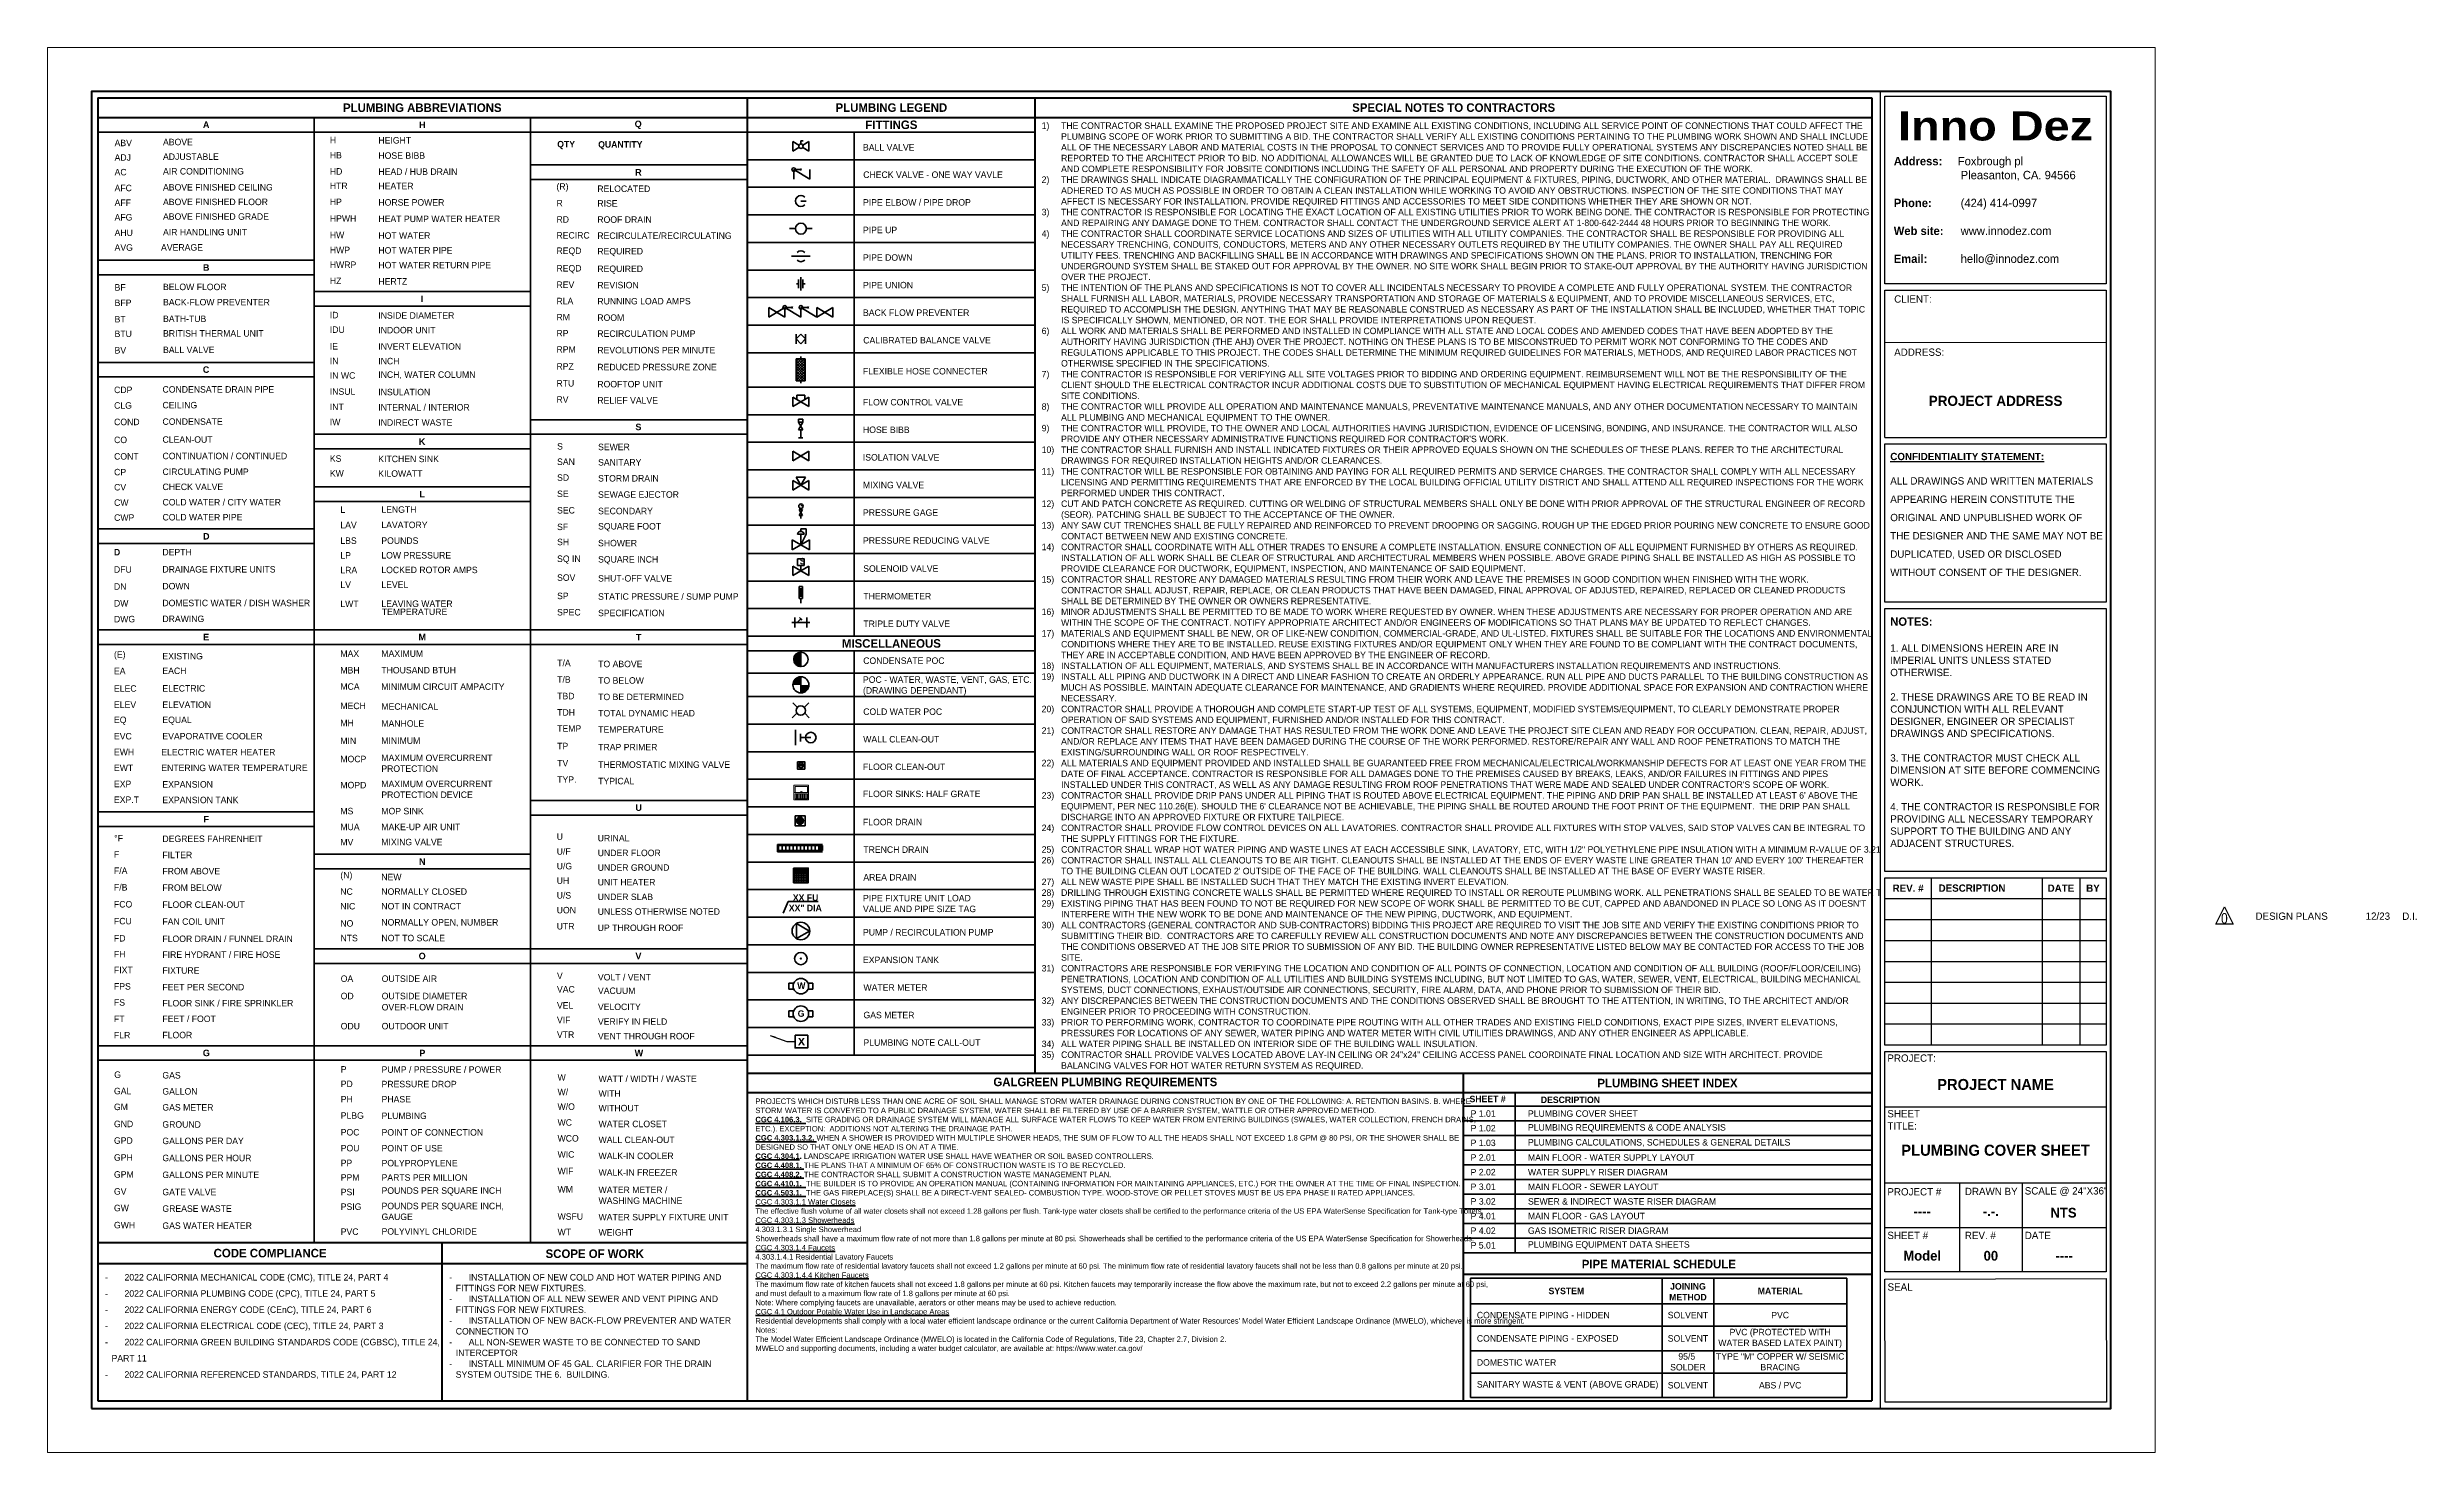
# Paper-space layout 'P 1.01' of a CAD drawing. Header units: inches. Extents: x -40 to 0.5, y 79.6 to 103.6.
# The model-space entities are those that its viewports show. They can reach past a viewport. Long polylines and large blocks are cut down to what shows.
import ezdxf
from ezdxf.enums import TextEntityAlignment as Align

# ---------------------------------------------------------------- set-up
doc = ezdxf.new("R2010")
doc.units = ezdxf.units.IN
doc.header["$MEASUREMENT"] = 0
doc.layers.get('DEFPOINTS').update_dxf_attribs({"color": 104})
doc.layers.add('ARCH-BLOCK', color=8, linetype='Continuous', lineweight=0)
doc.layers.add('PDF-TEXT', color=7, linetype='Continuous', lineweight=35)
doc.styles.add('123', font='ariblk.ttf')
doc.styles.add('Arial_1', font='arial.ttf', dxfattribs={"width": 0.8, "height": 4.5})
doc.styles.add('Arial_5', font='arial.ttf', dxfattribs={"height": 0.09375})
doc.styles.add('BOO', font='GOTHIC.TTF', dxfattribs={"height": 6})
doc.styles.add('Century Gothic', font='GOTHIC.TTF', dxfattribs={"height": 5.3125})
doc.styles.add('Century Gothic_B', font='GOTHICB.TTF', dxfattribs={"height": 6.659722})
doc.styles.add('MtXpl_Century_Gothic_1', font='GOTHIC.TTF')
doc.styles.add('PDF Arial', font='arial.ttf')
doc.styles.add('PDF Arial Bold', font='arialbd.ttf')
doc.styles.get("Standard").update_dxf_attribs({"font": 'arial.ttf'})
doc.styles.add('TITLE', font='arialbd.ttf')
doc.dimstyles.get("Standard").update_dxf_attribs({"dimtxt": 0.18, "dimasz": 0.18, "dimexe": 0.18, "dimexo": 0.0625, "dimgap": 0.09, "dimtad": 0, "dimtih": 1, "dimtoh": 1, "dimdec": 4, "dimzin": 0, "dimdsep": 46, "dimtxsty": 'Standard', "dimcen": 0.09, "dimadec": 0, "dimazin": 0, "dimtfac": 1, "dimtdec": 4, "dimtofl": 0, "dimtmove": 0, "dimatfit": 3, "dimfxl": 1, "dimtolj": 1, "dimtzin": 0, "dimarcsym": 0})

psp = doc.layouts.new('P 1.01')

# ---------------------------------------------------------------- texts
at = {"attachment_point": 5}
for s, insert, char_height, width, style in [('{\\fCentury Gothic|b1|i0|c0|p34;PLUMBING COVER SHEET}', (-6.694, 84.767), 0.18857, 3.69505, 'TITLE'), ('{\\fCentury Gothic|b1|i0|c0|p34;NTS}', (-5.533, 83.7), 0.16667, 1.45652, 'BOO'), ('{\\fCentury Gothic|b1|i0|c0|p34;Model}', (-7.947, 82.966), 0.16667, 1.27489, 'BOO')]:
    psp.add_mtext(s, dxfattribs=dict(at, insert=insert, char_height=char_height, width=width, style=style))

msp = doc.modelspace()

# ---------------------------------------------------------------- texts
at = {"layer": 'PDF-TEXT', "color": 42, "char_height": 7, "attachment_point": 5, "style": 'Century Gothic_B'}
for s, insert, width in [('PLUMBING ABBREVIATIONS', (5307.8, -610.6), 531.816), ('PLUMBING LEGEND', (5692.4, -610.5), 236.07), ('SPECIAL NOTES TO CONTRACTORS', (6153.4, -610.5), 685.886), ('GALGREEN PLUMBING REQUIREMENTS', (5867.8, -1410.2), 586.784), ('PLUMBING SHEET INDEX', (6328.7, -1410.2), 335.172), ('CODE COMPLIANCE', (5183, -1549.6), 282.131), ('SCOPE OF WORK', (5449.2, -1550.1), 250.267), ('PIPE MATERIAL SCHEDULE', (6321.6, -1558.6), 356.817)]:
    msp.add_mtext(s, dxfattribs=dict(at, insert=insert, width=width))
at = {"layer": 'PDF-TEXT'}
for s, insert, char_height, width, attachment_point, style in [('{\\fArial|b1|i0|c0|p34;Q}', (5484.8, -624.6), 5.312, 177.27, 5, 'Century Gothic_B'), ('FITTINGS', (5692.4, -624.6), 7, 236.07, 5, 'Century Gothic_B'), ('{\\fArial|b1|i0|c0|p34;A}', (5130.6, -624.5), 5.312, 177.391, 5, 'Century Gothic_B'), ('{\\fArial|b1|i0|c0|p34;H}', (5307.8, -624.6), 5.312, 177.27, 5, 'Century Gothic_B'), ('\\pxi-3,l3,t3;1)^ITHE CONTRACTOR SHALL EXAMINE THE PROPOSED PROJECT SITE AND EXAMINE ALL EXISTING CONDITIONS, INCLUDING ALL SERVICE POINT OF CONNECTIONS THAT COULD AFFECT THE PLUMBING SCOPE OF WORK PRIOR TO SUBMITTING A BID. THE CONTRACTOR SHALL VERIFY ALL EXISTING CONDITIONS PERTAINING TO THE PLUMBING WORK SHOWN AND SHALL INCLUDE ALL OF THE NECESSARY LABOR AND MATERIAL COSTS IN THE PROPOSAL TO CONNECT SERVICES AND TO PROVIDE FULLY OPERATIONAL SYSTEMS ANY DISCREPANCIES NOTED SHALL BE REPORTED TO THE ARCHITECT PRIOR TO BID. NO ADDITIONAL ALLOWANCES WILL BE GRANTED DUE TO LACK OF KNOWLEDGE OF SITE CONDITIONS. CONTRACTOR SHALL ACCEPT SOLE AND COMPLETE RESPONSIBILITY FOR JOBSITE CONDITIONS INCLUDING THE SAFETY OF ALL PERSONAL AND PROPERTY DURING THE EXECUTION OF THE WORK.\\P2)^ITHE DRAWINGS SHALL INDICATE DIAGRAMMATICALLY THE CONFIGURATION OF THE PRINCIPAL EQUIPMENT & FIXTURES, PIPING, DUCTWORK, AND OTHER MATERIAL.  DRAWINGS SHALL BE ADHERED TO AS MUCH AS POSSIBLE IN ORDER TO OBTAIN A CLEAN INSTALLATION WHILE WORKING TO AVOID ANY OBSTRUCTIONS. INSPECTION OF THE SITE CONDITIONS THAT MAY AFFECT IS NECESSARY FOR INSTALLATION. PROVIDE REQUIRED FITTINGS AND ACCESSORIES TO MEET SIDE CONDITIONS WHETHER THEY ARE SHOWN OR NOT.\\P3)^ITHE CONTRACTOR IS RESPONSIBLE FOR LOCATING THE EXACT LOCATION OF ALL EXISTING UTILITIES PRIOR TO WORK BEING DONE. THE CONTRACTOR IS RESPONSIBLE FOR PROTECTING AND REPAIRING ANY DAMAGE DONE TO THEM. CONTRACTOR SHALL CONTACT THE UNDERGROUND SERVICE ALERT AT 1-800-642-2444 48 HOURS PRIOR TO BEGINNING THE WORK.\\P4)^ITHE CONTRACTOR SHALL COORDINATE SERVICE LOCATIONS AND SIZES OF UTILITIES WITH ALL UTILITY COMPANIES. THE CONTRACTOR SHALL BE RESPONSIBLE FOR PROVIDING ALL NECESSARY TRENCHING, CONDUITS, CONDUCTORS, METERS AND ANY OTHER NECESSARY OUTLETS REQUIRED BY THE UTILITY COMPANIES. THE OWNER SHALL PAY ALL REQUIRED UTILITY FEES. TRENCHING AND BACKFILLING SHALL BE IN ACCORDANCE WITH DRAWINGS AND SPECIFICATIONS SHOWN ON THE PLANS. PRIOR TO INSTALLATION, TRENCHING FOR UNDERGROUND SYSTEM SHALL BE STAKED OUT FOR APPROVAL BY THE OWNER. NO SITE WORK SHALL BEGIN PRIOR TO STAKE-OUT APPROVAL BY THE AUTHORITY HAVING JURISDICTION OVER THE PROJECT.\\P5)^ITHE INTENTION OF THE PLANS AND SPECIFICATIONS IS NOT TO COVER ALL INCIDENTALS NECESSARY TO PROVIDE A COMPLETE AND FULLY OPERATIONAL SYSTEM. THE CONTRACTOR SHALL FURNISH ALL LABOR, MATERIALS, PROVIDE NECESSARY TRANSPORTATION AND STORAGE OF MATERIALS & EQUIPMENT, AND TO PROVIDE MISCELLANEOUS SERVICES, ETC, REQUIRED TO ACCOMPLISH THE DESIGN. ANYTHING THAT MAY BE REASONABLE CONSTRUED AS NECESSARY AS PART OF THE INSTALLATION SHALL BE INCLUDED, WHETHER THAT TOPIC IS SPECIFICALLY SHOWN, MENTIONED, OR NOT. THE EOR SHALL PROVIDE INTERPRETATIONS UPON REQUEST.\\P6)^IALL WORK AND MATERIALS SHALL BE PERFORMED AND INSTALLED IN COMPLIANCE WITH ALL STATE AND LOCAL CODES AND AMENDED CODES THAT HAVE BEEN ADOPTED BY THE AUTHORITY HAVING JURISDICTION (THE AHJ) OVER THE PROJECT. NOTHING ON THESE PLANS IS TO BE MISCONSTRUED TO PERMIT WORK NOT CONFORMING TO THE CODES AND REGULATIONS APPLICABLE TO THIS PROJECT. THE CODES SHALL DETERMINE THE MINIMUM REQUIRED GUIDELINES FOR MATERIALS, METHODS, AND REQUIRED LABOR PRACTICES NOT OTHERWISE SPECIFIED IN THE SPECIFICATIONS.\\P7)^ITHE CONTRACTOR IS RESPONSIBLE FOR VERIFYING ALL SITE VOLTAGES PRIOR TO BIDDING AND ORDERING EQUIPMENT. REIMBURSEMENT WILL NOT BE THE RESPONSIBILITY OF THE CLIENT SHOULD THE ELECTRICAL CONTRACTOR INCUR ADDITIONAL COSTS DUE TO SUBSTITUTION OF MECHANICAL EQUIPMENT HAVING ELECTRICAL REQUIREMENTS THAT DIFFER FROM SITE CONDITIONS.\\P8)^ITHE CONTRACTOR WILL PROVIDE ALL OPERATION AND MAINTENANCE MANUALS, PREVENTATIVE MAINTENANCE MANUALS, AND ANY OTHER DOCUMENTATION NECESSARY TO MAINTAIN ALL PLUMBING AND MECHANICAL EQUIPMENT TO THE OWNER.\\P9)^ITHE CONTRACTOR WILL PROVIDE, TO THE OWNER AND LOCAL AUTHORITIES HAVING JURISDICTION, EVIDENCE OF LICENSING, BONDING, AND INSURANCE. THE CONTRACTOR WILL ALSO PROVIDE ANY OTHER NECESSARY ADMINISTRATIVE FUNCTIONS REQUIRED FOR CONTRACTOR\'S WORK.\\P10)^ITHE CONTRACTOR SHALL FURNISH AND INSTALL INDICATED FIXTURES OR THEIR APPROVED EQUALS SHOWN ON THE SCHEDULES OF THESE PLANS. REFER TO THE ARCHITECTURAL DRAWINGS FOR REQUIRED INSTALLATION HEIGHTS AND/OR CLEARANCES.\\P11)^ITHE CONTRACTOR WILL BE RESPONSIBLE FOR OBTAINING AND PAYING FOR ALL REQUIRED PERMITS AND SERVICE CHARGES. THE CONTRACTOR SHALL COMPLY WITH ALL NECESSARY LICENSING AND PERMITTING REQUIREMENTS THAT ARE ENFORCED BY THE LOCAL BUILDING OFFICIAL UTILITY DISTRICT AND SHALL ATTEND ALL REQUIRED INSPECTIONS FOR THE WORK PERFORMED UNDER THIS CONTRACT.\\P12)^ICUT AND PATCH CONCRETE AS REQUIRED. CUTTING OR WELDING OF STRUCTURAL MEMBERS SHALL ONLY BE DONE WITH PRIOR APPROVAL OF THE STRUCTURAL ENGINEER OF RECORD (SEOR). PATCHING SHALL BE SUBJECT TO THE ACCEPTANCE OF THE OWNER.\\P13)^IANY SAW CUT TRENCHES SHALL BE FULLY REPAIRED AND REINFORCED TO PREVENT DROOPING OR SAGGING. ROUGH UP THE EDGED PRIOR POURING NEW CONCRETE TO ENSURE GOOD CONTACT BETWEEN NEW AND EXISTING CONCRETE.\\P14)^ICONTRACTOR SHALL COORDINATE WITH ALL OTHER TRADES TO ENSURE A COMPLETE INSTALLATION. ENSURE CONNECTION OF ALL EQUIPMENT FURNISHED BY OTHERS AS REQUIRED. INSTALLATION OF ALL WORK SHALL BE CLEAR OF STRUCTURAL AND ARCHITECTURAL MEMBERS WHEN POSSIBLE. ABOVE GRADE PIPING SHALL BE INSTALLED AS HIGH AS POSSIBLE TO PROVIDE CLEARANCE FOR DUCTWORK, EQUIPMENT, INSPECTION, AND MAINTENANCE OF SAID EQUIPMENT.\\P15)^ICONTRACTOR SHALL RESTORE ANY DAMAGED MATERIALS RESULTING FROM THEIR WORK AND LEAVE THE PREMISES IN GOOD CONDITION WHEN FINISHED WITH THE WORK.  CONTRACTOR SHALL ADJUST, REPAIR, REPLACE, OR CLEAN PRODUCTS THAT HAVE BEEN DAMAGED, FINAL APPROVAL OF ADJUSTED, REPAIRED, REPLACED OR CLEANED PRODUCTS SHALL BE DETERMINED BY THE OWNER OR OWNERS REPRESENTATIVE.\\P16)^IMINOR ADJUSTMENTS SHALL BE PERMITTED TO BE MADE TO WORK WHERE REQUESTED BY OWNER. WHEN THESE ADJUSTMENTS ARE NECESSARY FOR PROPER OPERATION AND ARE WITHIN THE SCOPE OF THE CONTRACT. NOTIFY APPROPRIATE ARCHITECT AND/OR ENGINEERS OF MODIFICATIONS SO THAT PLANS MAY BE UPDATED TO REFLECT CHANGES.\\P17)^IMATERIALS AND EQUIPMENT SHALL BE NEW, OR OF LIKE-NEW CONDITION, COMMERCIAL-GRADE, AND UL-LISTED. FIXTURES SHALL BE SUITABLE FOR THE LOCATIONS AND ENVIRONMENTAL CONDITIONS WHERE THEY ARE TO BE INSTALLED. REUSE EXISTING FIXTURES AND/OR EQUIPMENT ONLY WHEN THEY ARE FOUND TO BE COMPLIANT WITH THE CONTRACT DOCUMENTS, THEY ARE IN ACCEPTABLE CONDITION, AND HAVE BEEN APPROVED BY THE ENGINEER OF RECORD.\\P18)^IINSTALLATION OF ALL EQUIPMENT, MATERIALS, AND SYSTEMS SHALL BE IN ACCORDANCE WITH MANUFACTURERS INSTALLATION REQUIREMENTS AND INSTRUCTIONS.\\P19)^IINSTALL ALL PIPING AND DUCTWORK IN A DIRECT AND LINEAR FASHION TO CREATE AN ORDERLY APPEARANCE. RUN ALL PIPE AND DUCTS PARALLEL TO THE BUILDING CONSTRUCTION AS MUCH AS POSSIBLE. MAINTAIN ADEQUATE CLEARANCE FOR MAINTENANCE, AND GRADIENTS WHERE REQUIRED. PROVIDE ADDITIONAL SPACE FOR EXPANSION AND CONTRACTION WHERE NECESSARY.\\P20)^ICONTRACTOR SHALL PROVIDE A THOROUGH AND COMPLETE START-UP TEST OF ALL SYSTEMS, EQUIPMENT, MODIFIED SYSTEMS/EQUIPMENT, TO CLEARLY DEMONSTRATE PROPER OPERATION OF SAID SYSTEMS AND EQUIPMENT, FURNISHED AND/OR INSTALLED FOR THIS CONTRACT.\\P21)^ICONTRACTOR SHALL RESTORE ANY DAMAGE THAT HAS RESULTED FROM THE WORK DONE AND LEAVE THE PROJECT SITE CLEAN AND READY FOR OCCUPATION. CLEAN, REPAIR, ADJUST, AND/OR REPLACE ANY ITEMS THAT HAVE BEEN DAMAGED DURING THE COURSE OF THE WORK PERFORMED. RESTORE/REPAIR ANY WALL AND ROOF PENETRATIONS TO MATCH THE EXISTING/SURROUNDING WALL OR ROOF RESPECTIVELY.\\P22)^IALL MATERIALS AND EQUIPMENT PROVIDED AND INSTALLED SHALL BE GUARANTEED FREE FROM MECHANICAL/ELECTRICAL/WORKMANSHIP DEFECTS FOR AT LEAST ONE YEAR FROM THE DATE OF FINAL ACCEPTANCE. CONTRACTOR IS RESPONSIBLE FOR ALL DAMAGES DONE TO THE PREMISES CAUSED BY BREAKS, LEAKS, AND/OR FAILURES IN FITTINGS AND PIPES INSTALLED UNDER THIS CONTRACT, AS WELL AS ANY DAMAGE RESULTING FROM ROOF PENETRATIONS THAT WERE MADE AND SEALED UNDER CONTRACTOR\'S SCOPE OF WORK.\\P23)^ICONTRACTOR SHALL PROVIDE DRIP PANS UNDER ALL PIPING THAT IS ROUTED ABOVE ELECTRICAL EQUIPMENT. THE PIPING AND DRIP PAN SHALL BE INSTALLED AT LEAST 6\' ABOVE THE EQUIPMENT, PER NEC 110.26(E). SHOULD THE 6\' CLEARANCE NOT BE ACHIEVABLE, THE PIPING SHALL BE ROUTED AROUND THE FOOT PRINT OF THE EQUIPMENT.  THE DRIP PAN SHALL DISCHARGE INTO AN APPROVED FIXTURE OR FIXTURE TAILPIECE.\\P24)^ICONTRACTOR SHALL PROVIDE FLOW CONTROL DEVICES ON ALL LAVATORIES. CONTRACTOR SHALL PROVIDE ALL FIXTURES WITH STOP VALVES, SAID STOP VALVES CAN BE INTEGRAL TO THE SUPPLY FITTINGS FOR THE FIXTURE.\\P25)^ICONTRACTOR SHALL WRAP HOT WATER PIPING AND WASTE LINES AT EACH ACCESSIBLE SINK, LAVATORY, ETC, WITH 1/2" POLYETHYLENE PIPE INSULATION WITH A MINIMUM R-VALUE OF 3.21.\\P26)^ICONTRACTOR SHALL INSTALL ALL CLEANOUTS TO BE AIR TIGHT. CLEANOUTS SHALL BE INSTALLED AT THE ENDS OF EVERY WASTE LINE GREATER THAN 10\' AND EVERY 100\' THEREAFTER TO THE BUILDING CLEAN OUT LOCATED 2\' OUTSIDE OF THE FACE OF THE BUILDING. WALL CLEANOUTS SHALL BE INSTALLED AT THE BASE OF EVERY WASTE RISER.\\P27)^IALL NEW WASTE PIPE SHALL BE INSTALLED SUCH THAT THEY MATCH THE EXISTING INVERT ELEVATION. \\P28)^IDRILLING THROUGH EXISTING CONCRETE WALLS SHALL BE PERMITTED WHERE REQUIRED TO INSTALL OR REROUTE PLUMBING WORK. ALL PENETRATIONS SHALL BE SEALED TO BE WATER TIGHT.\\P29)^IEXISTING PIPING THAT HAS BEEN FOUND TO NOT BE REQUIRED FOR NEW SCOPE OF WORK SHALL BE PERMITTED TO BE CUT, CAPPED AND ABANDONED IN PLACE SO LONG AS IT DOESN\'T INTERFERE WITH THE NEW WORK TO BE DONE AND MAINTENANCE OF THE NEW PIPING, DUCTWORK, AND EQUIPMENT.\\P30)^IALL CONTRACTORS (GENERAL CONTRACTOR AND SUB-CONTRACTORS) BIDDING THIS PROJECT ARE REQUIRED TO VISIT THE JOB SITE AND VERIFY THE EXISTING CONDITIONS PRIOR TO SUBMITTING THEIR BID.  CONTRACTORS ARE TO CAREFULLY REVIEW ALL CONSTRUCTION DOCUMENTS AND NOTE ANY DISCREPANCIES BETWEEN THE CONSTRUCTION DOCUMENTS AND THE CONDITIONS OBSERVED AT THE JOB SITE PRIOR TO SUBMISSION OF ANY BID. THE BUILDING OWNER REPRESENTATIVE LISTED BELOW MAY BE CONTACTED FOR ACCESS TO THE JOB SITE.\\P31)^ICONTRACTORS ARE RESPONSIBLE FOR VERIFYING THE LOCATION AND CONDITION OF ALL POINTS OF CONNECTION, LOCATION AND CONDITION OF ALL BUILDING (ROOF/FLOOR/CEILING) PENETRATIONS, LOCATION AND CONDITION OF ALL UTILITIES AND BUILDING SYSTEMS INCLUDING, BUT NOT LIMITED TO GAS, WATER, SEWER, VENT, ELECTRICAL, BUILDING MECHANICAL SYSTEMS, DUCT CONNECTIONS, EXHAUST/OUTSIDE AIR CONNECTIONS, SECURITY, FIRE ALARM, DATA, AND PHONE PRIOR TO SUBMISSION OF THEIR BID.\\P32)^IANY DISCREPANCIES BETWEEN THE CONSTRUCTION DOCUMENTS AND THE CONDITIONS OBSERVED SHALL BE BROUGHT TO THE ATTENTION, IN WRITING, TO THE ARCHITECT AND/OR ENGINEER PRIOR TO PROCEEDING WITH CONSTRUCTION.\\P{\\A1;33)^IPRIOR TO PERFORMING WORK, CONTRACTOR TO COORDINATE PIPE ROUTING WITH ALL OTHER TRADES AND EXISTING FIELD CONDITIONS, EXACT PIPE SIZES, INVERT ELEVATIONS, PRESSURES FOR LOCATIONS OF ANY SEWER, WATER PIPING AND WATER METER WITH CIVIL UTILITIES DRAWINGS, AND ANY OTHER ENGINEER AS APPLICABLE.\\P34)^IALL WATER PIPING SHALL BE INSTALLED ON INTERIOR SIDE OF THE BUILDING WALL INSULATION.\\P35)^ICONTRACTOR SHALL PROVIDE VALVES LOCATED ABOVE LAY-IN CEILING OR 24"x24" CEILING ACCESS PANEL COORDINATE FINAL LOCATION AND SIZE WITH ARCHITECT. PROVIDE BALANCING VALVES FOR HOT WATER RETURN SYSTEM AS REQUIRED.}', (5815.6, -622.6), 5.3125, 679.063, 1, 'Century Gothic'), ('{\\fArial|b1|i0|c0|p34;R}', (5485, -663.5), 5.312, 177.089, 5, 'Century Gothic_B'), ('AFG', (5055.5, -703.1), 5.31, 2.235, 7, 'Century Gothic'), ('RECIRCULATE/RECIRCULATING', (5451.3, -718.2), 5.312, 0.183, 7, 'Century Gothic'), ('{\\fArial|b1|i0|c0|p34;B}', (5130.6, -741.6), 5.312, 177.27, 5, 'Century Gothic_B'), ('{\\fArial|b1|i0|c0|p34;I}', (5307.6, -767.3), 5.312, 177.26, 5, 'Century Gothic_B'), ('{\\fArial|b1|i0|c0|p34;C}', (5130.5, -825.3), 5.312, 177.271, 5, 'Century Gothic_B'), ('CONDENSATE DRAIN PIPE', (5094.8, -844.2), 5.312, 99.99, 7, 'Century Gothic'), ('{\\fArial|b1|i0|c0|p34;S}', (5485, -872.3), 5.312, 177.27, 5, 'Century Gothic_B'), ('{\\fArial|b1|i0|c0|p34;K}', (5307.6, -884.3), 5.312, 177.251, 5, 'Century Gothic_B'), ('SANITARY', (5451.9, -904), 5.31, 74.58, 7, 'Century Gothic'), ('STORM DRAIN', (5451.9, -917.1), 5.312, 74.58, 7, 'Century Gothic'), ('CW', (5055.1, -937), 5.31, 3.343, 7, 'Century Gothic'), ('{\\fArial|b1|i0|c0|p34;L}', (5307.8, -927.4), 5.312, 177.27, 5, 'Century Gothic_B'), ('SE', (5418.3, -929.8), 5.31, 1.271, 7, 'Century Gothic'), ('SEWAGE EJECTOR', (5451.9, -930.4), 5.312, 74.58, 7, 'Century Gothic'), ('CWP', (5055.1, -949.3), 5.31, 3.343, 7, 'Century Gothic'), ('SEC', (5418.3, -943.3), 5.31, 1.271, 7, 'Century Gothic'), ('SECONDARY', (5451.9, -943.9), 5.31, 74.58, 7, 'Century Gothic'), ('{\\fArial|b1|i0|c0|p34;D}', (5130.7, -961.9), 5.312, 177.27, 5, 'Century Gothic_B'), ('D', (5055, -977.6), 5.31, 2.916, 7, 'Century Gothic_B'), ('DFU', (5055, -991.8), 5.31, 2.916, 7, 'Century Gothic'), ('LRA', (5240.6, -992.2), 5.31, 4, 7, 'Century Gothic'), ('LV', (5240.6, -1004.2), 5.31, 4, 7, 'Century Gothic'), ('{\\fArial|b1|i0|c0|p34;E}', (5130.6, -1044.5), 5.312, 177.114, 5, 'Century Gothic_B'), ('{\\fArial|b1|i0|c0|p34;M}', (5307.8, -1044.5), 5.312, 177.27, 5, 'Century Gothic_B'), ('{\\fArial|b1|i0|c0|p34;T}', (5485.1, -1044.6), 5.312, 177.152, 5, 'Century Gothic_B'), ('MISCELLANEOUS ', (5692.4, -1049.8), 7, 236.07, 5, 'Century Gothic_B'), ('POC - WATER, WASTE, VENT, GAS, ETC. \\P(DRAWING DEPENDANT)', (5669.1, -1092.5), 5.312, 183.753, 7, 'Century Gothic'), ('{\\fArial|b1|i0|c0|p34;U}', (5485.2, -1184.4), 5.312, 177.152, 5, 'Century Gothic_B'), ('{\\fArial|b1|i0|c0|p34;F}', (5130.7, -1193.8), 5.312, 177.27, 5, 'Century Gothic_B'), ('{\\fArial|b1|i0|c0|p34;N}', (5307.8, -1228.6), 5.312, 177.152, 5, 'Century Gothic_B'), ('FCO', (5055, -1266.3), 5.31, 3.055, 7, 'Century Gothic'), ('{\\fArial|b1|i0|c0|p34;O}', (5307.7, -1306), 5.312, 176.979, 5, 'Century Gothic_B'), ('{\\fArial|b1|i0|c0|p34;V}', (5485, -1306), 5.312, 177.27, 5, 'Century Gothic_B'), ('{\\fArial|b1|i0|c0|p34;G}', (5130.7, -1385.5), 5.312, 177.27, 5, 'Century Gothic_B'), ('PUMP / PRESSURE / POWER', (5274.4, -1401.8), 5.312, 98.526, 7, 'Century Gothic'), ('{\\fArial|b1|i0|c0|p34;P}', (5307.8, -1385.5), 5.312, 176.973, 5, 'Century Gothic_B'), ('{\\fArial|b1|i0|c0|p34;W}', (5485.4, -1385.5), 5.312, 177.27, 5, 'Century Gothic_B'), ("PROJECTS WHICH DISTURB LESS THAN ONE ACRE OF SOIL SHALL MANAGE STORM WATER DRAINAGE DURING CONSTRUCTION BY ONE OF THE FOLLOWING: A. RETENTION BASINS. B. WHERE STORM WATER IS CONVEYED TO A PUBLIC DRAINAGE SYSTEM, WATER SHALL BE FILTERED BY USE OF A BARRIER SYSTEM, WATTLE OR OTHER APPROVED METHOD.\\P{\\fCentury Gothic|b1|i0|c0|p34;\\LCGC 4.106.3.}  SITE GRADING OR DRAINAGE SYSTEM WILL MANAGE ALL SURFACE WATER FLOWS TO KEEP WATER FROM ENTERING BUILDINGS (SWALES, WATER COLLECTION, FRENCH DRAINS, ETC.). EXCEPTION:  ADDITIONS NOT ALTERING THE DRAINAGE PATH.\\P{\\fCentury Gothic|b1|i0|c0|p34;\\LCGC 4.303.1.3.2.} WHEN A SHOWER IS PROVIDED WITH MULTIPLE SHOWER HEADS, THE SUM OF FLOW TO ALL THE HEADS SHALL NOT EXCEED 1.8 GPM @ 80 PSI, OR THE SHOWER SHALL BE DESIGNED SO THAT ONLY ONE HEAD IS ON AT A TIME. \\P{\\fCentury Gothic|b1|i0|c0|p34;\\LCGC 4.304.1\\l.} LANDSCAPE IRRIGATION WATER USE SHALL HAVE WEATHER OR SOIL BASED CONTROLLERS. \\P{\\fCentury Gothic|b1|i0|c0|p34;\\LCGC 4.408.1.} THE PLANS THAT A MINIMUM OF 65% OF CONSTRUCTION WASTE IS TO BE RECYCLED. \\P{\\fCentury Gothic|b1|i0|c0|p34;\\LCGC 4.408.2.\\l }THE CONTRACTOR SHALL SUBMIT A CONSTRUCTION WASTE MANAGEMENT PLAN.\\P{\\fCentury Gothic|b1|i0|c0|p34;\\LCGC 4.410.1.\\fCentury Gothic|b0|i0|c0|p34; } THE BUILDER IS TO PROVIDE AN OPERATION MANUAL (CONTAINING INFORMATION FOR MAINTAINING APPLIANCES, ETC.) FOR THE OWNER AT THE TIME OF FINAL INSPECTION. \\P{\\fCentury Gothic|b1|i0|c0|p34;\\LCGC 4.503.1.}  THE GAS FIREPLACE(S) SHALL BE A DIRECT-VENT SEALED- COMBUSTION TYPE. WOOD-STOVE OR PELLET STOVES MUST BE US EPA PHASE II RATED APPLIANCES. \\P{\\LCGC 4.303.1.1 Water Closets\\P}The effective flush volume of all water closets shall not exceed 1.28 gallons per flush. Tank-type water closets shall be certified to the performance criteria of the US EPA WaterSense Specification for Tank-type Toilets\\P{\\LCGC 4.303.1.3 Showerheads\\P}4.303.1.3.1 Single Showerhead\\PShowerheads shall have a maximum flow rate of not more than 1.8 gallons per minute at 80 psi. Showerheads shall be certified to the performance criteria of the US EPA WaterSense Specification for Showerheads.{\\L\\PCGC 4.303.1.4 Faucets}\\P4.303.1.4.1 Residential Lavatory Faucets\\PThe maximum flow rate of residential lavatory faucets shall not exceed 1.2 gallons per minute at 60 psi. The minimum flow rate of residential lavatory faucets shall not be less than 0.8 gallons per minute at 20 psi.\\P{\\LCGC 4.303.1.4.4 Kitchen Faucets\\P}The maximum flow rate of kitchen faucets shall not exceed 1.8 gallons per minute at 60 psi. Kitchen faucets may temporarily increase the flow above the maximum rate, but not to exceed 2.2 gallons per minute at 60 psi, and must default to a maximum flow rate of 1.8 gallons per minute at 60 psi.\\PNote: Where complying faucets are unavailable, aerators or other means may be used to achieve reduction.{\\L\\PCGC 4.1 Outdoor Potable Water Use in Landscape Areas}\\PResidential developments shall comply with a local water efficient landscape ordinance or the current California Department of Water Resources' Model Water Efficient Landscape Ordinance (MWELO), whichever is more stringent.\\PNotes:\\PThe Model Water Efficient Landscape Ordinance (MWELO) is located in the California Code of Regulations, Title 23, Chapter 2.7, Division 2.\\PMWELO and supporting documents, including a water budget calculator, are available at: https://www.water.ca.gov/", (5580.9, -1422.8), 4.5, 580.253, 1, 'Century Gothic'), ('\\pxi1;{\\fCentury Gothic|b1|i0|c0|p34;SHEET #}', (6161.1, -1423.2), 5.312, 42.761, 4, 'PDF Arial'), ('\\pxi-2,l2;{\\fCentury Gothic|b1|i0|c0|p34;^IDESCRIPTION}', (6203.6, -1423.9), 5.312, 292.723, 4, 'PDF Arial Bold'), ('GPH', (5055, -1473.9), 5.31, 3.055, 7, 'Century Gothic'), ('\\pxi-1,l2,sm1.5,t4;{\\C6;-^I2022 CALIFORNIA MECHANICAL CODE (CMC), TITLE 24, PART 4\\P-^I2022 CALIFORNIA PLUMBING CODE (CPC), TITLE 24, PART 5\\P-^I2022 CALIFORNIA ENERGY CODE (CEnC), TITLE 24, PART 6\\P-^I2022 CALIFORNIA ELECTRICAL CODE (CEC), TITLE 24, PART 3\\P-^I2022 CALIFORNIA GREEN BUILDING STANDARDS CODE (CGBSC), TITLE 24, PART 11\\P-^I2022 CALIFORNIA REFERENCED STANDARDS, TITLE 24, PART 12}', (5042.4, -1566.7), 5.312, 282.184, 1, 'Century Gothic'), ('{\\fCentury Gothic|b1|i0|c0|p34;SYSTEM}', (6245.8, -1580.6), 5.312, 157.215, 5, 'Century Gothic_B'), ('{\\fCentury Gothic|b1|i0|c0|p34;JOINING METHOD}', (6345.5, -1581.3), 5.312, 42.253, 5, 'Century Gothic_B'), ('{\\fCentury Gothic|b1|i0|c0|p34;MATERIAL}', (6421.1, -1580.6), 5.312, 109.063, 5, 'Century Gothic_B'), ('\\pxl1,ql;CONDENSATE PIPING - HIDDEN', (6167.1, -1600.4), 5.312, 157.215, 4, 'Century Gothic'), ('SOLVENT', (6345.5, -1600.4), 5.31, 42.253, 5, 'Century Gothic'), ('PVC (PROTECTED WITH WATER BASED LATEX PAINT)', (6421.1, -1619.5), 5.312, 109.063, 5, 'Century Gothic'), ('PVC', (6421.1, -1600.4), 5.31, 109.063, 5, 'Century Gothic'), ('\\pxl1,ql;CONDENSATE PIPING - EXPOSED', (6167.1, -1619.5), 5.312, 157.215, 4, 'Century Gothic'), ('SOLVENT', (6345.5, -1619.5), 5.31, 42.253, 5, 'Century Gothic'), ('\\A1;95/5  SOLDER', (6345.5, -1638.7), 5.312, 42.253, 5, 'Century Gothic'), ('TYPE "M" COPPER W/ SEISMIC BRACING', (6421.1, -1638.7), 5.312, 109.063, 5, 'Century Gothic'), ('\\pxl1,ql;DOMESTIC WATER ', (6167.1, -1639.2), 5.312, 157.215, 4, 'Century Gothic'), ('\\pxl1,ql;SANITARY WASTE & VENT (ABOVE GRADE)', (6167.1, -1657.9), 5.312, 157.215, 4, 'Century Gothic'), ('SOLVENT', (6345.5, -1657.9), 5.31, 42.253, 5, 'Century Gothic'), ('ABS / PVC', (6421.1, -1657.9), 5.31, 109.063, 5, 'Century Gothic')]:
    msp.add_mtext(s, dxfattribs=dict(at, insert=insert, char_height=char_height, width=width, attachment_point=attachment_point, style=style))
at = {"layer": 'PDF-TEXT', "attachment_point": 7}
for s, insert, char_height, style in [('ABV', (5055.5, -642.1), 5.31, 'Century Gothic'), ('ABOVE', (5095.2, -641.4), 5.31, 'Century Gothic'), ('H', (5232, -639.7), 5.31, 'Century Gothic'), ('HEIGHT', (5271.8, -640), 5.31, 'Century Gothic'), ('QTY', (5418.4, -644.6), 5.31, 'Century Gothic_B'), ('QUANTITY', (5452, -644.8), 5.31, 'Century Gothic_B'), ('BALL VALVE', (5669.1, -645.7), 5.31, 'Century Gothic'), ('ADJ', (5055.5, -654.1), 5.31, 'Century Gothic'), ('ADJUSTABLE', (5095.2, -653.4), 5.31, 'Century Gothic'), ('AIR CONDITIONING', (5095.2, -665.4), 5.312, 'Century Gothic'), ('HB', (5232, -652.1), 5.31, 'Century Gothic'), ('HD', (5232, -665.4), 5.31, 'Century Gothic'), ('HOSE BIBB', (5271.8, -652.5), 5.31, 'Century Gothic'), ('HEAD / HUB DRAIN', (5271.8, -665.7), 5.312, 'Century Gothic'), ('AC', (5055.5, -666.1), 5.31, 'Century Gothic'), ('AFC', (5055.5, -679.1), 5.31, 'Century Gothic'), ('ABOVE FINISHED CEILING', (5095.2, -678.5), 5.312, 'Century Gothic'), ('HTR', (5232, -677.2), 5.31, 'Century Gothic'), ('HEATER', (5271.8, -677.4), 5.31, 'Century Gothic'), ('(R)', (5417.8, -679.4), 5.31, 'Century Gothic'), ('RELOCATED', (5451.3, -679.7), 5.31, 'Century Gothic'), ('CHECK VALVE - ONE WAY VAVLE', (5669.3, -668.2), 5.312, 'Century Gothic'), ('AFF', (5055.5, -691.1), 5.31, 'Century Gothic'), ('ABOVE FINISHED FLOOR', (5095.2, -690.5), 5.312, 'Century Gothic'), ('ABOVE FINISHED GRADE', (5095.2, -702.5), 5.312, 'Century Gothic'), ('HP', (5232, -690.4), 5.31, 'Century Gothic'), ('HPWH', (5232, -704), 5.31, 'Century Gothic'), ('HORSE POWER', (5271.8, -690.9), 5.312, 'Century Gothic'), ('HEAT PUMP WATER HEATER', (5271.8, -704.4), 5.312, 'Century Gothic'), ('R', (5417.8, -691.4), 5.31, 'Century Gothic'), ('RISE', (5451.3, -691.7), 5.31, 'Century Gothic'), ('PIPE ELBOW / PIPE DROP', (5669.1, -690.9), 5.312, 'Century Gothic'), ('AHU', (5055.5, -715.8), 5.31, 'Century Gothic'), ('AIR HANDLING UNIT', (5095.2, -715.3), 5.312, 'Century Gothic'), ('HW', (5232, -717.6), 5.31, 'Century Gothic'), ('HOT WATER', (5271.8, -718.1), 5.31, 'Century Gothic'), ('RD', (5417.8, -704.8), 5.31, 'Century Gothic'), ('RECIRC', (5417.8, -717.9), 5.31, 'Century Gothic'), ('ROOF DRAIN', (5451.3, -705), 5.31, 'Century Gothic'), ('PIPE UP', (5669.1, -713.5), 5.31, 'Century Gothic'), ('AVG', (5055.5, -727.9), 5.31, 'Century Gothic'), ('AVERAGE', (5093.6, -727.8), 5.31, 'Century Gothic'), ('HWP', (5232, -729.8), 5.31, 'Century Gothic'), ('HWRP', (5232, -741.9), 5.31, 'Century Gothic'), ('HOT WATER PIPE', (5271.8, -730.2), 5.312, 'Century Gothic'), ('HOT WATER RETURN PIPE', (5271.8, -742.3), 5.312, 'Century Gothic'), ('REQD', (5417.8, -731.9), 5.31, 'Century Gothic'), ('REQUIRED', (5451.3, -732.3), 5.31, 'Century Gothic'), ('PIPE DOWN', (5669.1, -736.1), 5.31, 'Century Gothic'), ('BF', (5055.5, -760.5), 5.31, 'Century Gothic'), ('BELOW FLOOR', (5095.2, -760.2), 5.312, 'Century Gothic'), ('HZ', (5232, -755.2), 5.31, 'Century Gothic'), ('HERTZ', (5271.8, -755.6), 5.31, 'Century Gothic'), ('REQD', (5417.8, -746.3), 5.31, 'Century Gothic'), ('REV', (5417.8, -758.3), 5.31, 'Century Gothic'), ('REQUIRED', (5451.3, -746.7), 5.31, 'Century Gothic'), ('REVISION', (5451.3, -758.7), 5.31, 'Century Gothic'), ('PIPE UNION', (5669.1, -758.7), 5.31, 'Century Gothic'), ('BFP', (5055.5, -773.1), 5.31, 'Century Gothic'), ('BACK-FLOW PREVENTER', (5095.2, -772.7), 5.312, 'Century Gothic'), ('RLA', (5417.8, -771.7), 5.31, 'Century Gothic'), ('RUNNING LOAD AMPS', (5451.3, -771.9), 5.312, 'Century Gothic'), ('BACK FLOW PREVENTER', (5669.1, -781.3), 5.312, 'Century Gothic'), ('BT', (5055.5, -786.6), 5.31, 'Century Gothic'), ('BTU', (5055.5, -798.6), 5.31, 'Century Gothic'), ('BATH-TUB', (5095.2, -786.3), 5.31, 'Century Gothic'), ('BRITISH THERMAL UNIT', (5095.2, -798.3), 5.312, 'Century Gothic'), ('ID', (5232, -783.2), 5.31, 'Century Gothic'), ('IDU', (5232, -795.2), 5.31, 'Century Gothic'), ('INSIDE DIAMETER', (5271.7, -783.6), 5.312, 'Century Gothic'), ('INDOOR UNIT', (5271.7, -795.6), 5.312, 'Century Gothic'), ('RM', (5417.8, -784.9), 5.31, 'Century Gothic'), ('RP', (5417.8, -798.1), 5.31, 'Century Gothic'), ('ROOM', (5451.3, -785.4), 5.31, 'Century Gothic'), ('RECIRCULATION PUMP', (5451.3, -798.5), 5.312, 'Century Gothic'), ('BV', (5055.5, -812.1), 5.31, 'Century Gothic'), ('BALL VALVE', (5095.2, -811.7), 5.31, 'Century Gothic'), ('IE', (5232, -808.8), 5.31, 'Century Gothic'), ('IN', (5232, -820.8), 5.31, 'Century Gothic'), ('INVERT ELEVATION', (5271.7, -809), 5.312, 'Century Gothic'), ('INCH', (5271.7, -821), 5.31, 'Century Gothic'), ('RPM', (5417.8, -811.4), 5.31, 'Century Gothic'), ('REVOLUTIONS PER MINUTE', (5451.3, -812), 5.312, 'Century Gothic'), ('CALIBRATED BALANCE VALVE', (5669.3, -803.9), 5.312, 'Century Gothic'), ('IN WC', (5232, -832.8), 5.31, 'Century Gothic'), ('INCH, WATER COLUMN', (5271.7, -833), 5.312, 'Century Gothic'), ('RPZ', (5417.8, -825.3), 5.31, 'Century Gothic'), ('RTU', (5417.8, -839.2), 5.31, 'Century Gothic'), ('REDUCED PRESSURE ZONE', (5451.3, -825.9), 5.312, 'Century Gothic'), ('ROOFTOP UNIT', (5451.3, -839.9), 5.312, 'Century Gothic'), ('FLEXIBLE HOSE CONNECTER', (5669.1, -829.3), 5.312, 'Century Gothic'), ('CDP', (5055.1, -844.6), 5.31, 'Century Gothic'), ('CLG', (5055.1, -857.4), 5.31, 'Century Gothic'), ('CEILING', (5094.8, -857.1), 5.31, 'Century Gothic'), ('INSUL', (5232, -846), 5.31, 'Century Gothic'), ('INT', (5232, -858.5), 5.31, 'Century Gothic'), ('INSULATION', (5271.7, -846.4), 5.31, 'Century Gothic'), ('INTERNAL / INTERIOR', (5271.7, -858.9), 5.312, 'Century Gothic'), ('RV', (5417.8, -852.4), 5.31, 'Century Gothic'), ('RELIEF VALVE', (5451.3, -853.1), 5.312, 'Century Gothic'), ('FLOW CONTROL VALVE', (5669.1, -854.7), 5.312, 'Century Gothic'), ('COND', (5055.1, -870.9), 5.31, 'Century Gothic'), ('CONDENSATE', (5094.8, -870.6), 5.31, 'Century Gothic'), ('IW', (5232, -870.9), 5.31, 'Century Gothic'), ('INDIRECT WASTE', (5271.7, -871.3), 5.312, 'Century Gothic'), ('HOSE BIBB', (5669.1, -877.3), 5.31, 'Century Gothic'), ('CO', (5055.1, -885.6), 5.31, 'Century Gothic'), ('CLEAN-OUT', (5094.8, -885.3), 5.31, 'Century Gothic'), ('CONTINUATION / CONTINUED', (5094.8, -898.8), 5.312, 'Century Gothic'), ('S', (5418.3, -890.9), 5.31, 'Century Gothic'), ('SEWER', (5451.9, -891.4), 5.31, 'Century Gothic'), ('CONT', (5055.1, -899.1), 5.31, 'Century Gothic'), ('CP', (5055.1, -912), 5.31, 'Century Gothic'), ('CIRCULATING PUMP', (5094.8, -911.7), 5.312, 'Century Gothic'), ('KS', (5232, -900.9), 5.31, 'Century Gothic'), ('KW', (5232, -912.9), 5.31, 'Century Gothic'), ('KITCHEN SINK', (5271.7, -901.2), 5.312, 'Century Gothic'), ('KILOWATT', (5271.7, -913.2), 5.31, 'Century Gothic'), ('SAN', (5418.3, -903.5), 5.31, 'Century Gothic'), ('SD', (5418.3, -916.5), 5.31, 'Century Gothic'), ('ISOLATION VALVE', (5669, -899.9), 5.312, 'Century Gothic'), ('CV', (5055.1, -924.4), 5.31, 'Century Gothic'), ('CHECK VALVE', (5094.8, -924.1), 5.312, 'Century Gothic'), ('COLD WATER / CITY WATER', (5094.8, -936.7), 5.312, 'Century Gothic'), ('MIXING VALVE', (5669.1, -922.6), 5.312, 'Century Gothic'), ('COLD WATER PIPE', (5094.8, -949), 5.312, 'Century Gothic'), ('L', (5240.6, -942.7), 5.31, 'Century Gothic'), ('LAV', (5240.6, -955.3), 5.31, 'Century Gothic'), ('LENGTH', (5274.2, -942.7), 5.31, 'Century Gothic'), ('LAVATORY', (5274.2, -955.3), 5.31, 'Century Gothic'), ('SF', (5418.3, -956.9), 5.31, 'Century Gothic'), ('SQUARE FOOT', (5451.9, -957.8), 5.312, 'Century Gothic'), ('PRESSURE GAGE', (5669.1, -945.2), 5.312, 'Century Gothic'), ('LBS', (5240.6, -968.2), 5.31, 'Century Gothic'), ('POUNDS', (5274.2, -968.2), 5.31, 'Century Gothic'), ('SH', (5418.3, -969.3), 5.31, 'Century Gothic'), ('SHOWER', (5451.9, -970.2), 5.31, 'Century Gothic'), ('PRESSURE REDUCING VALVE', (5669.1, -968.1), 5.312, 'Century Gothic'), ('DEPTH', (5094.7, -977.5), 5.31, 'Century Gothic'), ('DRAINAGE FIXTURE UNITS', (5094.7, -991.7), 5.312, 'Century Gothic'), ('LP', (5240.6, -980.2), 5.31, 'Century Gothic'), ('LOW PRESSURE', (5274.2, -980.2), 5.312, 'Century Gothic'), ('LOCKED ROTOR AMPS', (5274.2, -992.2), 5.312, 'Century Gothic'), ('SQ IN', (5418.3, -984.4), 5.31, 'Century Gothic'), ('SQUARE INCH', (5451.9, -984.9), 5.312, 'Century Gothic'), ('S', (5617.2, -985), 5.31, 'Century Gothic_B'), ('SOLENOID VALVE', (5669.3, -991.1), 5.312, 'Century Gothic'), ('DN', (5055, -1005.7), 5.31, 'Century Gothic'), ('DOWN', (5094.7, -1005.5), 5.31, 'Century Gothic'), ('LEVEL', (5274.2, -1004.2), 5.31, 'Century Gothic'), ('SOV', (5418.3, -998.5), 5.31, 'Century Gothic'), ('SP', (5418.3, -1013.5), 5.31, 'Century Gothic'), ('SHUT-OFF VALVE', (5451.9, -999.1), 5.312, 'Century Gothic'), ('STATIC PRESSURE / SUMP PUMP', (5451.9, -1014), 5.312, 'Century Gothic'), ('THERMOMETER', (5669.4, -1013.7), 5.312, 'Century Gothic'), ('DW', (5055, -1019.5), 5.31, 'Century Gothic'), ('DWG', (5055, -1032.5), 5.31, 'Century Gothic'), ('DOMESTIC WATER / DISH WASHER', (5094.7, -1019.3), 5.312, 'Century Gothic'), ('DRAWING', (5094.7, -1032.3), 5.31, 'Century Gothic'), ('LWT', (5240.6, -1019.9), 5.31, 'Century Gothic'), ('TEMPERATURE', (5274.6, -1026.5), 5.312, 'Century Gothic'), ('LEAVING WATER', (5274.2, -1019.9), 5.312, 'Century Gothic'), ('SPEC', (5418.3, -1026.9), 5.31, 'Century Gothic'), ('SPECIFICATION', (5451.9, -1027.5), 5.312, 'Century Gothic'), ('TRIPLE DUTY VALVE', (5669.4, -1036.3), 5.312, 'Century Gothic'), ('(E)', (5055, -1063), 5.31, 'Century Gothic'), ('EXISTING', (5094.7, -1062.9), 5.31, 'Century Gothic'), ('MAX', (5240.6, -1060.8), 5.31, 'Century Gothic'), ('MAXIMUM', (5274.2, -1060.8), 5.31, 'Century Gothic'), ('T/A', (5418.4, -1068.5), 5.31, 'Century Gothic'), ('TO ABOVE', (5452, -1069.3), 5.31, 'Century Gothic'), ('CONDENSATE POC', (5669.3, -1066.6), 5.312, 'Century Gothic'), ('EA', (5055, -1075), 5.31, 'Century Gothic'), ('ELEC', (5055, -1089.4), 5.31, 'Century Gothic'), ('EACH', (5094.7, -1074.9), 5.31, 'Century Gothic'), ('ELECTRIC', (5094.7, -1089.3), 5.31, 'Century Gothic'), ('MBH', (5240.6, -1074.4), 5.31, 'Century Gothic'), ('MCA', (5240.6, -1087.8), 5.31, 'Century Gothic'), ('THOUSAND BTUH', (5274.2, -1074.4), 5.312, 'Century Gothic'), ('MINIMUM CIRCUIT AMPACITY', (5274.2, -1087.9), 5.312, 'Century Gothic'), ('T/B', (5418.4, -1082), 5.31, 'Century Gothic'), ('TO BELOW', (5452, -1082.8), 5.31, 'Century Gothic'), ('ELEV', (5055, -1102.6), 5.31, 'Century Gothic'), ('ELEVATION', (5094.7, -1102.7), 5.31, 'Century Gothic'), ('MECH', (5240.6, -1103.7), 5.31, 'Century Gothic'), ('MECHANICAL ', (5274.2, -1104.2), 5.312, 'Century Gothic'), ('TBD', (5418.4, -1095.5), 5.31, 'Century Gothic'), ('TDH', (5418.4, -1108.9), 5.31, 'Century Gothic'), ('TO BE DETERMINED', (5452, -1096.3), 5.312, 'Century Gothic'), ('TOTAL DYNAMIC HEAD', (5452, -1109.7), 5.312, 'Century Gothic'), ('COLD WATER POC', (5669.3, -1108.4), 5.312, 'Century Gothic'), ('EQ', (5055, -1116.5), 5.31, 'Century Gothic'), ('EVC', (5055, -1128.5), 5.31, 'Century Gothic'), ('EQUAL', (5094.7, -1116.5), 5.31, 'Century Gothic'), ('EVAPORATIVE COOLER', (5094.7, -1128.5), 5.312, 'Century Gothic'), ('MH', (5240.6, -1117.6), 5.31, 'Century Gothic'), ('MANHOLE', (5274.2, -1118.1), 5.31, 'Century Gothic'), ('TEMP', (5418.4, -1122.2), 5.31, 'Century Gothic'), ('TEMPERATURE', (5452, -1123), 5.312, 'Century Gothic'), ('WALL CLEAN-OUT', (5669.3, -1131), 5.312, 'Century Gothic'), ('EWH', (5055, -1141.4), 5.31, 'Century Gothic'), ('ELECTRIC WATER HEATER', (5093.8, -1141.6), 5.312, 'Century Gothic'), ('MIN', (5240.6, -1132.2), 5.31, 'Century Gothic'), ('MOCP', (5240.6, -1147.2), 5.31, 'Century Gothic'), ('MINIMUM', (5274.2, -1132.2), 5.31, 'Century Gothic'), ('MAXIMUM OVERCURRENT \\PPROTECTION', (5274.2, -1155.1), 5.312, 'Century Gothic'), ('TP', (5418.4, -1136.5), 5.31, 'Century Gothic'), ('TV', (5418.4, -1150.5), 5.31, 'Century Gothic'), ('TRAP PRIMER', (5452, -1137.4), 5.312, 'Century Gothic'), ('EWT', (5055, -1154.3), 5.31, 'Century Gothic'), ('EXP', (5055, -1167.6), 5.31, 'Century Gothic'), ('ENTERING WATER TEMPERATURE', (5093.8, -1154.5), 5.312, 'Century Gothic'), ('EXPANSION', (5094.7, -1168), 5.31, 'Century Gothic'), ('MOPD', (5240.6, -1168.6), 5.31, 'Century Gothic'), ('MAXIMUM OVERCURRENT \\PPROTECTION DEVICE', (5274.2, -1176.5), 5.312, 'Century Gothic'), ('TYP.', (5418.4, -1164), 5.31, 'Century Gothic'), ('THERMOSTATIC MIXING VALVE', (5452, -1151.8), 5.312, 'Century Gothic'), ('TYPICAL', (5452, -1165.3), 5.31, 'Century Gothic'), ('FLOOR CLEAN-OUT', (5669.1, -1153.6), 5.312, 'Century Gothic'), ('EXP.T', (5055, -1180.5), 5.31, 'Century Gothic'), ('EXPANSION TANK', (5094.7, -1180.8), 5.312, 'Century Gothic'), ('MS', (5240.6, -1189.9), 5.31, 'Century Gothic'), ('MOP SINK', (5274.2, -1189.9), 5.31, 'Century Gothic'), ('FLOOR SINKS: HALF GRATE', (5669.1, -1175.8), 5.312, 'Century Gothic'), ('MUA', (5240.6, -1202.9), 5.31, 'Century Gothic'), ('MAKE-UP AIR UNIT', (5274.2, -1202.9), 5.312, 'Century Gothic'), ('FLOOR DRAIN', (5669.1, -1198.9), 5.312, 'Century Gothic'), ('°F', (5055.2, -1212.1), 5.31, 'Century Gothic'), ('F', (5055, -1225.4), 5.31, 'Century Gothic'), ('DEGREES FAHRENHEIT', (5094.7, -1212.6), 5.312, 'Century Gothic'), ('FILTER', (5094.7, -1225.8), 5.31, 'Century Gothic'), ('MV', (5240.6, -1215.3), 5.31, 'Century Gothic'), ('MIXING VALVE', (5274.2, -1215.3), 5.312, 'Century Gothic'), ('U', (5418, -1210.9), 5.31, 'Century Gothic'), ('U/F', (5418, -1223), 5.31, 'Century Gothic'), ('URINAL', (5451.6, -1212.1), 5.31, 'Century Gothic'), ('UNDER FLOOR', (5451.6, -1224.2), 5.312, 'Century Gothic'), ('TRENCH DRAIN', (5669.4, -1221.5), 5.312, 'Century Gothic'), ('F/A', (5055, -1238.8), 5.31, 'Century Gothic'), ('FROM ABOVE ', (5094.7, -1239.1), 5.312, 'Century Gothic'), ('(N)', (5240.6, -1243.9), 5.31, 'Century Gothic'), ('NEW', (5274.2, -1243.9), 5.31, 'Century Gothic'), ('U/G', (5418, -1235), 5.31, 'Century Gothic'), ('UH', (5418, -1247), 5.31, 'Century Gothic'), ('UNDER GROUND', (5451.6, -1236.2), 5.312, 'Century Gothic'), ('UNIT HEATER', (5451.6, -1248.2), 5.312, 'Century Gothic'), ('AREA DRAIN', (5669.4, -1244.1), 5.31, 'Century Gothic'), ('F/B', (5055, -1252.4), 5.31, 'Century Gothic'), ('FROM BELOW', (5094.7, -1252.7), 5.31, 'Century Gothic'), ('FLOOR CLEAN-OUT', (5094.7, -1266.6), 5.312, 'Century Gothic'), ('NC', (5240.6, -1255.9), 5.31, 'Century Gothic'), ('NIC', (5240.6, -1267.9), 5.31, 'Century Gothic'), ('NORMALLY CLOSED', (5274.2, -1255.9), 5.312, 'Century Gothic'), ('NOT IN CONTRACT', (5274.2, -1267.9), 5.312, 'Century Gothic'), ('U/S', (5418, -1259), 5.31, 'Century Gothic'), ('UNDER SLAB', (5451.6, -1260.2), 5.31, 'Century Gothic'), ('XX FU', (5611.6, -1260.9), 5.31, 'Century Gothic_B'), ('PIPE FIXTURE UNIT LOAD \\PVALUE AND PIPE SIZE TAG', (5669.1, -1270.1), 5.312, 'Century Gothic'), ('FCU', (5055, -1280.1), 5.31, 'Century Gothic'), ('FAN COIL UNIT', (5094.7, -1280.5), 5.312, 'Century Gothic'), ('NO', (5240.6, -1282), 5.31, 'Century Gothic'), ('NORMALLY OPEN, NUMBER', (5274.2, -1282), 5.312, 'Century Gothic'), ('UON', (5418, -1271.1), 5.31, 'Century Gothic'), ('UTR', (5418, -1284.3), 5.31, 'Century Gothic'), ('UNLESS OTHERWISE NOTED', (5451.6, -1272.3), 5.312, 'Century Gothic'), ('UP THROUGH ROOF', (5451.6, -1285.6), 5.312, 'Century Gothic'), ('XX" DIA', (5608.3, -1269.3), 5.31, 'Century Gothic_B'), ('FD', (5055, -1294.1), 5.31, 'Century Gothic'), ('FLOOR DRAIN / FUNNEL DRAIN', (5094.7, -1294.6), 5.312, 'Century Gothic'), ('NTS', (5240.7, -1294), 5.31, 'Century Gothic'), ('NOT TO SCALE', (5274.3, -1294), 5.312, 'Century Gothic'), ('PUMP / RECIRCULATION PUMP', (5669.1, -1289.3), 5.312, 'Century Gothic'), ('FH', (5055, -1307.1), 5.31, 'Century Gothic'), ('FIXT', (5055, -1320.1), 5.31, 'Century Gothic'), ('FIRE HYDRANT / FIRE HOSE', (5094.7, -1307.6), 5.312, 'Century Gothic'), ('FIXTURE', (5094.7, -1320.6), 5.31, 'Century Gothic'), ('V', (5418.2, -1324.9), 5.31, 'Century Gothic'), ('VOLT / VENT', (5451.8, -1326.1), 5.312, 'Century Gothic'), ('EXPANSION TANK', (5669.1, -1311.9), 5.312, 'Century Gothic'), ('FPS', (5055, -1333.6), 5.31, 'Century Gothic'), ('FEET PER SECOND', (5094.7, -1334.2), 5.312, 'Century Gothic'), ('OA', (5240.9, -1327.3), 5.31, 'Century Gothic'), ('OD', (5240.9, -1341.5), 5.31, 'Century Gothic'), ('OUTSIDE AIR', (5274.5, -1327.3), 5.312, 'Century Gothic'), ('OUTSIDE DIAMETER', (5274.5, -1341.5), 5.312, 'Century Gothic'), ('VAC', (5418.2, -1336), 5.31, 'Century Gothic'), ('VACUUM', (5451.8, -1337.2), 5.31, 'Century Gothic'), ('W', (5615.2, -1333), 5.31, 'Century Gothic_B'), ('WATER METER', (5669.5, -1334.5), 5.312, 'Century Gothic'), ('FS', (5055, -1346.8), 5.31, 'Century Gothic'), ('FT', (5055, -1360.2), 5.31, 'Century Gothic'), ('FLOOR SINK / FIRE SPRINKLER', (5094.7, -1347.4), 5.312, 'Century Gothic'), ('FEET / FOOT', (5094.7, -1360.2), 5.312, 'Century Gothic'), ('OVER-FLOW DRAIN', (5274.5, -1350.7), 5.312, 'Century Gothic'), ('VEL', (5418.2, -1349.1), 5.31, 'Century Gothic'), ('VIF', (5418.2, -1361.1), 5.31, 'Century Gothic'), ('VELOCITY', (5451.8, -1350.4), 5.31, 'Century Gothic'), ('VERIFY IN FIELD', (5451.8, -1362.4), 5.312, 'Century Gothic'), ('G', (5615.6, -1355.9), 5.31, 'Century Gothic_B'), ('GAS METER', (5669.5, -1357.1), 5.31, 'Century Gothic'), ('FLR', (5055, -1373.5), 5.31, 'Century Gothic'), ('FLOOR', (5094.7, -1373.5), 5.31, 'Century Gothic'), ('ODU', (5240.9, -1366.2), 5.31, 'Century Gothic'), ('OUTDOOR UNIT', (5274.5, -1366.2), 5.312, 'Century Gothic'), ('VTR', (5418.2, -1373.1), 5.31, 'Century Gothic'), ('VENT THROUGH ROOF', (5451.8, -1374.4), 5.312, 'Century Gothic'), ('x', (5615.8, -1379.1), 7.69, 'Century Gothic_B'), ('PLUMBING NOTE CALL-OUT', (5669.5, -1379.7), 5.312, 'Century Gothic'), ('P', (5240.9, -1401.6), 5.31, 'Century Gothic'), ('GAL', (5055, -1419.4), 5.31, 'Century Gothic'), ('G', (5055.2, -1406), 5.31, 'Century Gothic'), ('GALLON', (5094.7, -1419.7), 5.31, 'Century Gothic'), ('GAS', (5094.7, -1406.5), 5.31, 'Century Gothic'), ('PD', (5240.9, -1413.5), 5.31, 'Century Gothic'), ('PRESSURE DROP', (5274.4, -1413.7), 5.312, 'Century Gothic'), ('W', (5418.7, -1408.2), 5.31, 'Century Gothic'), ('W/', (5418.7, -1420.2), 5.31, 'Century Gothic'), ('WATT / WIDTH / WASTE', (5452.3, -1409.4), 5.312, 'Century Gothic'), ('WITH', (5452.3, -1421.4), 5.31, 'Century Gothic'), ('GM', (5055, -1432.4), 5.31, 'Century Gothic'), ('GAS METER', (5094.7, -1432.8), 5.31, 'Century Gothic'), ('PH', (5240.9, -1426), 5.31, 'Century Gothic'), ('PLBG', (5240.9, -1439.5), 5.31, 'Century Gothic'), ('PHASE', (5274.4, -1426.1), 5.31, 'Century Gothic'), ('PLUMBING', (5274.4, -1439.7), 5.31, 'Century Gothic'), ('W/O', (5418.7, -1432.2), 5.31, 'Century Gothic'), ('WITHOUT', (5452.3, -1433.4), 5.31, 'Century Gothic'), ('GND', (5055, -1446.4), 5.31, 'Century Gothic'), ('GPD', (5055, -1460), 5.31, 'Century Gothic'), ('GROUND', (5094.7, -1446.8), 5.31, 'Century Gothic'), ('GALLONS PER DAY', (5094.7, -1460.3), 5.312, 'Century Gothic'), ('POC', (5240.9, -1453.2), 5.31, 'Century Gothic'), ('POINT OF CONNECTION', (5274.4, -1453.3), 5.312, 'Century Gothic'), ('WC', (5418.7, -1445.2), 5.31, 'Century Gothic'), ('WCO', (5418.7, -1458.2), 5.31, 'Century Gothic'), ('WATER CLOSET', (5452.3, -1446.4), 5.312, 'Century Gothic'), ('WALL CLEAN-OUT', (5452.3, -1459.4), 5.312, 'Century Gothic'), ('GALLONS PER HOUR', (5094.7, -1474.3), 5.312, 'Century Gothic'), ('POU', (5240.9, -1466.2), 5.31, 'Century Gothic'), ('PP', (5240.9, -1478.3), 5.31, 'Century Gothic'), ('POINT OF USE', (5274.4, -1466.3), 5.312, 'Century Gothic'), ('POLYPROPYLENE', (5274.4, -1478.5), 5.312, 'Century Gothic'), ('WIC', (5418.7, -1471.4), 5.31, 'Century Gothic'), ('WALK-IN COOLER', (5452.3, -1472.6), 5.312, 'Century Gothic'), ('GPM', (5055, -1487.8), 5.31, 'Century Gothic'), ('GALLONS PER MINUTE', (5094.7, -1488.1), 5.312, 'Century Gothic'), ('PPM', (5240.9, -1490.2), 5.31, 'Century Gothic'), ('PARTS PER MILLION', (5274.4, -1490.3), 5.312, 'Century Gothic'), ('POUNDS PER SQUARE INCH', (5274.4, -1502.4), 5.312, 'Century Gothic'), ('WIF', (5418.7, -1484.9), 5.31, 'Century Gothic'), ('WM', (5418.7, -1499.9), 5.31, 'Century Gothic'), ('WALK-IN FREEZER', (5452.3, -1486.1), 5.312, 'Century Gothic'), ('WATER METER /\\PWASHING MACHINE', (5452.3, -1509.3), 5.312, 'Century Gothic'), ('GV', (5055, -1501.7), 5.31, 'Century Gothic'), ('GW', (5055, -1515.3), 5.31, 'Century Gothic'), ('GATE VALVE', (5094.7, -1502.2), 5.31, 'Century Gothic'), ('GREASE WASTE', (5094.7, -1515.8), 5.312, 'Century Gothic'), ('PSI', (5240.9, -1502.2), 5.31, 'Century Gothic'), ('PSIG', (5240.9, -1514.2), 5.31, 'Century Gothic'), ('POUNDS PER SQUARE INCH,\\PGAUGE', (5274.4, -1522.5), 5.312, 'Century Gothic'), ('GWH', (5055, -1529.3), 5.31, 'Century Gothic'), ('GAS WATER HEATER', (5094.7, -1529.8), 5.312, 'Century Gothic'), ('PVC', (5240.9, -1534.7), 5.31, 'Century Gothic'), ('POLYVINYL CHLORIDE ', (5274.4, -1534.5), 5.312, 'Century Gothic'), ('WSFU', (5418.7, -1522.3), 5.31, 'Century Gothic'), ('WT', (5418.7, -1534.9), 5.31, 'Century Gothic'), ('WATER SUPPLY FIXTURE UNIT', (5452.3, -1522.8), 5.312, 'Century Gothic'), ('WEIGHT', (5452.3, -1535.3), 5.31, 'Century Gothic')]:
    msp.add_mtext(s, dxfattribs=dict(at, insert=insert, char_height=char_height, style=style))
at = {"layer": 'PDF-TEXT', "color": 6, "char_height": 5.312}
for s, insert, width, attachment_point, style in [('{\\fCentury Gothic|b0|i0|c0|p34;P 1.01}', (6167.3, -1435.2), 42.761, 4, 'PDF Arial'), ('\\pxi-2,l2;{\\fCentury Gothic|b0|i0|c0|p34;PLUMBING COVER SHEET}', (6214.3, -1435.2), 282.042, 4, 'PDF Arial'), ('{\\fCentury Gothic|b0|i0|c0|p34;P 1.02}', (6167.3, -1447.2), 42.761, 4, 'PDF Arial'), ('{\\fCentury Gothic|b0|i0|c0|p34;P 1.03}', (6167.3, -1459.2), 42.761, 4, 'PDF Arial'), ('\\pxi-2,l2;{\\fCentury Gothic|b0|i0|c0|p34;PLUMBING REQUIREMENTS & CODE ANALYSIS}', (6214.3, -1447.2), 282.042, 4, 'PDF Arial'), ('{\\fCentury Gothic|b0|i0|c0|p34;PLUMBING CALCULATIONS, SCHEDULES & GENERAL DETAILS}', (6214.3, -1459.2), 282.042, 4, 'PDF Arial'), ('{\\fCentury Gothic|b0|i0|c0|p34;P 2.01}', (6167.3, -1471.2), 42.761, 4, 'PDF Arial'), ('\\pxi-2,l2;{\\fCentury Gothic|b0|i0|c0|p34;MAIN FLOOR - WATER SUPPLY LAYOUT}', (6214.3, -1471.2), 282.042, 4, 'PDF Arial'), ('{\\fCentury Gothic|b0|i0|c0|p34;P 2.02}', (6167.3, -1483.2), 42.761, 4, 'PDF Arial'), ('{\\fCentury Gothic|b0|i0|c0|p34;P 3.01}', (6167.3, -1495.2), 42.761, 4, 'PDF Arial'), ('{\\fCentury Gothic|b0|i0|c0|p34;WATER SUPPLY RISER DIAGRAM}', (6214.3, -1483.2), 282.042, 4, 'PDF Arial'), ('{\\fCentury Gothic|b0|i0|c0|p34;MAIN FLOOR - SEWER LAYOUT}', (6214.3, -1495.2), 282.042, 4, 'PDF Arial'), ('{\\fCentury Gothic|b0|i0|c0|p34;P 3.02}', (6167.3, -1507.2), 42.761, 4, 'PDF Arial'), ('{\\fCentury Gothic|b0|i0|c0|p34;SEWER & INDIRECT WASTE RISER DIAGRAM}', (6214.3, -1507.2), 282.042, 4, 'PDF Arial'), ('{\\fCentury Gothic|b0|i0|c0|p34;P 4.01}', (6167.3, -1519.2), 42.761, 4, 'PDF Arial'), ('{\\fCentury Gothic|b0|i0|c0|p34;P 4.02}', (6167.3, -1531.2), 42.761, 4, 'PDF Arial'), ('{\\fCentury Gothic|b0|i0|c0|p34;GAS ISOMETRIC RISER DIAGRAM}', (6214.3, -1531.2), 282.042, 4, 'PDF Arial'), ('{\\fCentury Gothic|b0|i0|c0|p34;MAIN FLOOR - GAS LAYOUT}', (6214.3, -1519.2), 282.042, 4, 'PDF Arial'), ('{\\fCentury Gothic|b0|i0|c0|p34;P 5.01}', (6167.3, -1543.2), 37.407, 4, 'PDF Arial'), ('{\\fCentury Gothic|b0|i0|c0|p34;PLUMBING EQUIPMENT DATA SHEETS}', (6214.3, -1543.2), 282.042, 4, 'PDF Arial'), ('\\pxi-1,l2,t4;-^IINSTALLATION OF NEW COLD AND HOT WATER PIPING AND FITTINGS FOR NEW FIXTURES.  \\P-^IINSTALLATION OF ALL NEW SEWER AND VENT PIPING AND FITTINGS FOR NEW FIXTURES. \\P-^IINSTALLATION OF NEW BACK-FLOW PREVENTER AND WATER CONNECTION TO \\P-^IALL NON-SEWER WASTE TO BE CONNECTED TO SAND INTERCEPTOR \\P-^IINSTALL MINIMUM OF 45 GAL. CLARIFIER FOR THE DRAIN SYSTEM OUTSIDE THE 6.  BUILDING.', (5324.6, -1566.7), 242.583, 1, 'Century Gothic')]:
    msp.add_mtext(s, dxfattribs=dict(at, insert=insert, width=width, attachment_point=attachment_point, style=style))

# ---------------------------------------------------------------- blocks, each defined once
blk = doc.blocks.new('TBLOCK')
for p, q in [((31.386, 19.855), (35.165, 19.855)), ((31.386, 17.336), (31.386, 19.855)), ((35.165, 19.855), (35.165, 17.336)), ((31.386, 17.336), (35.165, 17.336)), ((35.165, 17.336), (35.165, 17.336)), ((31.386, 6.961), (31.386, 9.818)), ((31.386, 9.818), (35.165, 9.818)), ((32.178, 9.818), (32.178, 6.961)), ((34.071, 9.818), (34.071, 6.961)), ((34.715, 9.818), (34.715, 6.961)), ((35.165, 9.818), (35.165, 6.961)), ((35.165, 7.318), (31.386, 7.318)), ((35.165, 6.961), (31.386, 6.961))]:
    blk.add_line(p, q)
at = {"lineweight": 60}
blk.add_lwpolyline([(0.752, 0.752), (35.248, 0.752), (35.248, 23.248), (0.752, 23.248)], close=True, dxfattribs=at)
for points in [[(31.312, 23.248), (35.248, 23.248), (35.248, 0.752), (31.312, 0.752)], [(31.386, 23.165), (35.165, 23.165), (35.165, 19.964), (31.386, 19.964)], [(31.386, 17.228), (35.165, 17.228), (35.165, 14.525), (31.386, 14.525)], [(31.386, 14.417), (35.165, 14.417), (35.165, 9.927), (31.386, 9.927)], [(31.386, 6.852), (35.165, 6.852), (35.165, 3.085), (31.386, 3.085)], [(31.386, 2.964), (35.165, 2.976), (35.17, 0.86), (31.391, 0.86)]]:
    blk.add_lwpolyline(points, close=True)
at = {"linetype": 'ByBlock', "lineweight": 0}
blk.add_lwpolyline([(31.386, 18.958), (35.165, 18.958)], dxfattribs=at)
for points in [[(31.386, 9.461), (35.165, 9.461)], [(31.386, 9.104), (35.165, 9.104)], [(31.386, 8.747), (35.165, 8.747)], [(31.386, 8.39), (35.165, 8.39)], [(31.386, 8.032), (35.165, 8.032)], [(31.386, 7.675), (35.165, 7.675)], [(31.386, 5.904), (35.165, 5.904)], [(31.386, 4.606), (35.165, 4.606)], [(32.661, 4.606), (32.661, 3.845)], [(33.731, 4.606), (33.731, 3.845)], [(31.386, 3.845), (35.165, 3.845)], [(32.661, 3.845), (32.661, 3.085)], [(33.731, 3.845), (33.731, 3.085)]]:
    blk.add_lwpolyline(points)
at = {"layer": 'DEFPOINTS', "color": 1, "lineweight": 5}
blk.add_lwpolyline([(0, 0), (36, 0), (36, 24), (0, 24)], close=True, dxfattribs=at)
for s, insert, char_height, width, attachment_point, style in [('Inno {\\C116;\\c3434259;Dez}', (33.276, 22.656), 0.5, 3.77936, 5, '123'), ('\\pxl1;{\\fCentury Gothic|b1|i0|c0|p34;DESCRIPTION}', (32.178, 9.64), 0.125, 1.8929, 4, 'MtXpl_Century_Gothic_1'), ('PROJECT:', (31.429, 6.8), 0.125, 0.80482, 1, 'MtXpl_Century_Gothic_1'), ('SHEET TITLE:', (31.429, 5.851), 0.125, 0.92848, 1, 'MtXpl_Century_Gothic_1'), ('PROJECT #', (31.429, 4.517), 0.125, 1.13059, 1, 'MtXpl_Century_Gothic_1'), ('DRAWN BY', (32.752, 4.523), 0.125, 0.96644, 1, 'MtXpl_Century_Gothic_1'), ('SCALE @ 24"X36"', (33.775, 4.533), 0.125, 1.37158, 1, 'MtXpl_Century_Gothic_1'), ('{\\fCentury Gothic|b1|i0|c0|p34;----}', (32.023, 4.122), 0.16667, 1.27489, 5, 'BOO'), ('{\\fCentury Gothic|b1|i0|c0|p34;-.-.}', (33.196, 4.122), 0.16667, 1.07063, 5, 'BOO'), ('SHEET #', (31.429, 3.772), 0.125, 0.77384, 1, 'MtXpl_Century_Gothic_1'), ('REV. #', (32.752, 3.772), 0.125, 0.84815, 1, 'MtXpl_Century_Gothic_1'), ('DATE', (33.775, 3.772), 0.125, 1.27222, 1, 'MtXpl_Century_Gothic_1'), ('{\\fCentury Gothic|b1|i0|c0|p34;00}', (33.196, 3.361), 0.16667, 1.07063, 5, 'BOO'), ('{\\fCentury Gothic|b1|i0|c0|p34;----}', (34.448, 3.366), 0.16667, 1.43384, 5, 'BOO'), ('SEAL', (31.432, 2.891), 0.125, 1.23328, 1, 'MtXpl_Century_Gothic_1')]:
    blk.add_mtext(s, dxfattribs=dict(insert=insert, char_height=char_height, width=width, attachment_point=attachment_point, style=style))
at = {"color": 2, "insert": (31.538, 22.129), "char_height": 0.14286, "width": 3.45939, "attachment_point": 1, "style": 'Arial_5'}
blk.add_mtext('{\\fCentury Gothic|b1|i0|c0|p34;\\C256;Address:     \\fCentury Gothic|b0|i0|c0|p34;Foxbrough pl \\P^I     ^IPleasanton, CA. 94566\\P  \\P\\fCentury Gothic|b1|i0|c0|p34;Phone:    ^I\\fCentury Gothic|b0|i0|c0|p34;(424) 414-0997\\P\\P\\fCentury Gothic|b1|i0|c0|p34;Web site: ^I\\fCentury Gothic|b0|i0|c0|p34;www.innodez.com\\P\\P\\fCentury Gothic|b1|i0|c0|p34;Email:       ^I\\fCentury Gothic|b0|i0|c0|p34;hello@innodez.com}', dxfattribs=at)
at = {"color": 2, "char_height": 0.125, "attachment_point": 1, "style": 'Century Gothic_B'}
for s, width, gutter_width, heights, insert in [('{\\fCentury Gothic|b0|i0|c0|p34;\\C256;CLIENT:}', 0.41588, 0.893, [0], (31.545, 19.765)), ('{\\fCentury Gothic|b0|i0|c0|p34;\\C256;ADDRESS:}', 146.02075, 0.893, [0], (31.545, 18.857)), ('{\\L\\C256;CONFIDENTIALITY STATEMENT:\\P\\pxqc;\\fCentury Gothic|b0|i0|c0|p34;\\l\\P\\psm1.5,q*;ALL DRAWINGS AND WRITTEN MATERIALS APPEARING HEREIN CONSTITUTE THE ORIGINAL AND UNPUBLISHED WORK OF THE DESIGNER AND THE SAME MAY NOT BE DUPLICATED, USED OR DISCLOSED WITHOUT CONSENT OF THE DESIGNER. }', 3.64659, 0.885, [2.55], (31.478, 17.075))]:
    blk.add_mtext_dynamic_manual_height_columns(s, width=width, gutter_width=gutter_width, heights=heights, dxfattribs=dict(at, insert=insert))
at = {"color": 3}
for s, insert, char_height, width, attachment_point, style in [('\\pxqc;{\\fCentury Gothic|b1|i0|c0|p34;PROJECT ADDRESS}', (33.276, 17.962), 0.17275, 3.77936, 5, 'BOO'), ('\\pxsm1;{\\fCentury Gothic|b0|i0|c0|p34;\\H0.01877x;1. ALL DIMENSIONS HEREIN ARE IN IMPERIAL UNITS UNLESS STATED OTHERWISE.\\P\\P2. THESE DRAWINGS ARE TO BE READ IN CONJUNCTION WITH ALL RELEVANT DESIGNER, ENGINEER OR SPECIALIST DRAWINGS AND SPECIFICATIONS.\\P\\P3. THE CONTRACTOR MUST CHECK ALL DIMENSION AT SITE BEFORE COMMENCING WORK.\\P\\P4. THE CONTRACTOR IS RESPONSIBLE FOR PROVIDING ALL NECESSARY TEMPORARY SUPPORT TO THE BUILDING AND ANY ADJACENT STRUCTURE\\H0.99998x;S.}', (31.478, 13.803), 6.659722, 3.61333, 1, 'Century Gothic_B'), ('{\\fCentury Gothic|b1|i0|c0|p34;PROJECT NAME}', (33.276, 6.286), 0.1875, 3.77936, 5, 'BOO')]:
    blk.add_mtext(s, dxfattribs=dict(at, insert=insert, char_height=char_height, width=width, attachment_point=attachment_point, style=style))
at = {"color": 2, "insert": (31.478, 14.264), "char_height": 0.14281, "attachment_point": 1}
blk.add_mtext_dynamic_manual_height_columns('{\\fCentury Gothic|b1|i0|c0|p34;\\C256;NOTES:}', width=146.02075, gutter_width=0.893, heights=[0], dxfattribs=at)
at = {"char_height": 0.125, "attachment_point": 5, "style": 'MtXpl_Century_Gothic_1'}
for s, insert in [('{\\fCentury Gothic|b1|i0|c0|p34;REV. #}', (31.782, 9.64)), ('{\\fCentury Gothic|b1|i0|c0|p34;DATE}', (34.393, 9.64)), ('{\\fCentury Gothic|b1|i0|c0|p34;BY}', (34.94, 9.64))]:
    blk.add_mtext(s, dxfattribs=dict(at, insert=insert))
blk = doc.blocks.new('A$C3681ba54')
blk.add_lwpolyline([(0, 0.242), (0, 0.242), (0.182, -0.121), (-0.182, -0.121)], close=True)
at = {"style": 'Arial_1', "width": 0.8}
blk.add_attdef('?', text='', height=0.225, dxfattribs=at).set_placement((0, 0), align=Align.MIDDLE_CENTER)
blk = doc.blocks.new('A$Cba0dbca3')
at = {"xscale": 0.81, "yscale": 0.81, "zscale": 0.81}
blk.add_blockref('A$C3681ba54', (0.386, -0.216), dxfattribs=at).add_auto_attribs({'?': '0'})
at = {"insert": (0.792, -0.179), "char_height": 0.125, "width": 1.8929, "attachment_point": 4, "style": 'MtXpl_Century_Gothic_1'}
blk.add_mtext('\\pxl1;DESIGN PLANS', dxfattribs=at)
at = {"char_height": 0.125, "attachment_point": 5, "style": 'MtXpl_Century_Gothic_1'}
for s, insert in [('12/23', (3.007, -0.179)), ('D.I.', (3.554, -0.179))]:
    blk.add_mtext(s, dxfattribs=dict(at, insert=insert))
blk = doc.blocks.new('P-SAN-FD')
h = blk.add_hatch()
h.set_pattern_fill('LINE', color=9, scale=4.400246, angle=90)
h.set_pattern_definition([(90, (2479410997.343, -645865210.172), (-13.9707824541, -3e-15), [])])
h.paths.add_polyline_path([(0, 51, 1), (0, -51, 1)])
at = {"color": 0}
blk.add_lwpolyline([(-75, 75), (-75, -75), (75, -75), (75, 75)], close=True, dxfattribs=at)
at = {"color": 252}
blk.add_circle((0, 0), 53, dxfattribs=at)
at = {"color": 0}
blk.add_circle((0, 0), 51.3, dxfattribs=at)
blk = doc.blocks.new('A$C8b07f424')
blk.add_lwpolyline([(-3, -3), (3, -3), (3, 3), (-3, 3)], close=True)
at = {"color": 7}
blk.add_lwpolyline([(2, 0.5), (-2, 0.5), (-2, -0.5), (2, -0.5)], close=True, dxfattribs=at)
blk.add_circle((0, 0), 2.06, dxfattribs=at)
blk = doc.blocks.new('*U234')
for p, q in [((0, 0), (0, -150)), ((25, 0), (0, 0)), ((25, 0), (100, 0)), ((25, 0), (25, -150)), ((100, 0), (175, 0)), ((175, 0), (250, 0)), ((250, 0), (325, 0)), ((325, 0), (400, 0)), ((400, 0), (475, 0)), ((475, 0), (550, 0)), ((550, 0), (625, 0)), ((625, 0), (700, 0)), ((700, 0), (775, 0)), ((775, 0), (850, 0)), ((875, 0), (800, 0)), ((850, 0), (925, 0)), ((875, 0), (875, -150)), ((875, 0), (900, 0)), ((900, 0), (900, -150)), ((25, -150), (0, -150)), ((25, -25), (100, -25)), ((100, -125), (25, -125)), ((100, -150), (25, -150)), ((100, -25), (100, -125)), ((100, -25), (175, -25)), ((175, -125), (100, -125)), ((175, -150), (100, -150)), ((175, -25), (175, -125)), ((175, -25), (250, -25)), ((250, -125), (175, -125)), ((250, -150), (175, -150)), ((250, -25), (250, -125)), ((250, -25), (325, -25)), ((325, -125), (250, -125)), ((325, -150), (250, -150)), ((325, -25), (325, -125)), ((325, -25), (400, -25)), ((400, -125), (325, -125)), ((400, -150), (325, -150)), ((400, -25), (400, -125)), ((400, -25), (475, -25)), ((475, -125), (400, -125)), ((475, -150), (400, -150)), ((475, -25), (475, -125)), ((475, -25), (550, -25)), ((550, -125), (475, -125)), ((550, -150), (475, -150)), ((550, -25), (550, -125)), ((550, -25), (625, -25)), ((625, -125), (550, -125)), ((625, -150), (550, -150)), ((625, -25), (625, -125)), ((625, -25), (700, -25)), ((700, -125), (625, -125)), ((700, -150), (625, -150)), ((700, -25), (700, -125)), ((700, -25), (775, -25)), ((775, -125), (700, -125)), ((775, -150), (700, -150)), ((775, -25), (775, -125)), ((775, -25), (850, -25)), ((850, -125), (775, -125)), ((850, -150), (775, -150)), ((875, -25), (800, -25)), ((800, -125), (875, -125)), ((800, -150), (875, -150)), ((850, -25), (850, -125)), ((850, -25), (925, -25)), ((925, -125), (850, -125)), ((925, -150), (850, -150)), ((875, -150), (900, -150)), ((925, -25), (925, -125))]:
    blk.add_line(p, q)
blk = doc.blocks.new('FG12$W65C')
h = blk.add_hatch()
h.set_pattern_fill('ANGLE', color=9, scale=5)
h.set_pattern_definition([(0, (-80419.535, -25938.3339), (0, 1.375), [1, -0.375]), (90, (-80419.535, -25938.3339), (-1.375, 8e-17), [1, -0.375])])
h.paths.add_polyline_path([(-6, 6), (6, 6), (6, -6), (-6, -6)])
blk.add_lwpolyline([(-6, 6), (6, 6), (6, -6), (-6, -6)], close=True)
blk = doc.blocks.new('BFY327$1')
at = {"layer": 'ARCH-BLOCK'}
for p, q in [((75919.3, 27067.2), (75907.3, 27067.2)), ((75907.3, 27067.2), (75907.3, 27055.2)), ((75908.3, 27061.2), (75907.3, 27061.2)), ((75918.3, 27066.2), (75908.3, 27066.2)), ((75908.3, 27066.2), (75908.3, 27061.2)), ((75908.3, 27061.2), (75918.3, 27061.2)), ((75918.3, 27060.2), (75908.3, 27060.2)), ((75908.3, 27060.2), (75908.3, 27056.2)), ((75909.3, 27060.2), (75909.3, 27056.2)), ((75910.3, 27060.2), (75910.3, 27056.2)), ((75911.3, 27060.2), (75911.3, 27056.2)), ((75912.3, 27060.2), (75912.3, 27056.2)), ((75913.3, 27060.2), (75913.3, 27056.2)), ((75914.3, 27060.2), (75914.3, 27056.2)), ((75915.3, 27060.2), (75915.3, 27056.2)), ((75916.3, 27060.2), (75916.3, 27056.2)), ((75917.3, 27060.2), (75917.3, 27056.2)), ((75918.3, 27061.2), (75918.3, 27066.2)), ((75919.3, 27061.2), (75918.3, 27061.2)), ((75918.3, 27056.2), (75918.3, 27060.2)), ((75919.3, 27055.2), (75919.3, 27067.2)), ((75907.3, 27055.2), (75919.3, 27055.2)), ((75908.3, 27056.2), (75918.3, 27056.2))]:
    blk.add_line(p, q, dxfattribs=at)
blk.add_arc((75913.3, 27061.2), 0.987, 0, 180, dxfattribs=at)
blk = doc.blocks.new('A$Cb49b8052')
for p, q in [((-6, 3), (-6, -3)), ((-4, 1.5), (-4, -1.5)), ((-4, 0), (0, 0))]:
    blk.add_line(p, q)

# ---------------------------------------------------------------- hatches: boundary and pattern name
at = {"layer": 'PDF-TEXT', "transparency": 33554559}
for points in [[(5618.1, -1083.7), (5618.1, -1077.1), (5617.1, -1077.2), (5616.1, -1077.4), (5615.1, -1077.8), (5614.2, -1078.3), (5613.4, -1079), (5612.8, -1079.8), (5612.2, -1080.7), (5611.8, -1081.6), (5611.6, -1082.6), (5611.5, -1083.7)], [(5624.7, -1083.7), (5618.1, -1083.7), (5618.1, -1090), (5620.1, -1090), (5621.1, -1089.6), (5622, -1089), (5622.8, -1088.4), (5623.5, -1087.6), (5624, -1086.7), (5624.4, -1085.8), (5624.6, -1084.7)], [(5618.1, -1090), (5618.1, -1090.3), (5619.1, -1090.2), (5620.1, -1090)]]:
    msp.add_hatch(color=256, dxfattribs=at).paths.add_polyline_path(points)

# ---------------------------------------------------------------- linework, layer by layer
at = {"layer": 'DEFPOINTS'}
msp.add_lwpolyline([(5035.2, -596.7), (6503.8, -596.7), (6503.8, -1677.8), (5035.2, -1677.8)], close=True, dxfattribs=at)
at = {"layer": 'PDF-TEXT', "color": 42, "lineweight": 100}
for p, q in [((5041.9, -602.5), (5041.9, -1670.6)), ((5041.9, -602.5), (6496.3, -602.5)), ((5041.9, -618.6), (6496.3, -618.6)), ((5574.4, -1670.6), (5574.4, -602.5)), ((5810.4, -1402.2), (5810.4, -602.5)), ((6496.3, -602.5), (6496.3, -1670.6)), ((6496.3, -1402.2), (5574.4, -1402.2)), ((6161.1, -1402.2), (6161.1, -1670.6)), ((6496.3, -1418.2), (5574.4, -1418.2)), ((5574.4, -1541.1), (5041.9, -1541.1)), ((5324.1, -1670.6), (5324.1, -1541.1)), ((5041.9, -1558.1), (5574.4, -1558.1)), ((6496.3, -1567.1), (6161.1, -1567.1)), ((5041.9, -1670.6), (6496.3, -1670.6))]:
    msp.add_line(p, q, dxfattribs=at)
at = {"layer": 'PDF-TEXT'}
for p, q in [((5219.2, -618.5), (5219.2, -1541.1)), ((5396.4, -618.6), (5396.4, -1541.1)), ((5041.9, -630.5), (5219.2, -630.5)), ((5219.1, -630.6), (5396.5, -630.6)), ((5396.3, -630.5), (5574.4, -630.5)), ((5574.4, -630.5), (5810.4, -630.5)), ((5616.5, -641.2), (5611.6, -638.2)), ((5611.6, -638.2), (5611.6, -646.1)), ((5618.1, -640.3), (5618.1, -637.6)), ((5618.1, -637.6), (5620, -637.6)), ((5619.7, -641.2), (5624.6, -638.2)), ((5624.6, -638.2), (5624.6, -646.1)), ((5661.9, -630.5), (5661.9, -1043.8)), ((5396.6, -657.5), (5574.4, -657.5)), ((5574.4, -653.2), (5810.4, -653.2)), ((5611.6, -646.1), (5616.5, -643.1)), ((5624.6, -646.1), (5619.7, -643.1)), ((5396.4, -669.5), (5574.4, -669.5)), ((5574.4, -675.8), (5810.4, -675.8)), ((5625.4, -669.1), (5612.3, -661.3)), ((5612.3, -661.3), (5612.3, -669.1)), ((5613.8, -661.3), (5618.8, -661.3)), ((5618.8, -661.3), (5617.8, -660.7)), ((5617.8, -661.9), (5618.8, -661.3)), ((5625.4, -661.3), (5625.4, -669.1)), ((5574.4, -698.4), (5810.4, -698.4)), ((5618.2, -687.1), (5622.5, -687.1)), ((5613.6, -709.7), (5608.8, -709.7)), ((5622.6, -709.7), (5627.4, -709.7)), ((5219.2, -735.6), (5041.9, -735.6)), ((5574.4, -721), (5810.4, -721)), ((5610.5, -732.3), (5625.8, -732.3)), ((5041.9, -747.6), (5219.2, -747.6)), ((5574.4, -743.6), (5810.4, -743.6)), ((5616.3, -754.9), (5614.5, -754.9)), ((5616.3, -751.3), (5616.3, -758.5)), ((5618.1, -749.5), (5618.1, -760.3)), ((5619.9, -751.3), (5619.9, -758.5)), ((5619.9, -754.9), (5621.7, -754.9)), ((5396.3, -761.3), (5219.2, -761.3)), ((5219.2, -773.3), (5396.3, -773.3)), ((5574.4, -766.2), (5810.4, -766.2)), ((5591.9, -774.4), (5591.9, -782.2)), ((5591.9, -782.2), (5605, -774.4)), ((5605, -782.2), (5591.9, -774.4)), ((5618.1, -782.2), (5605, -774.4)), ((5605, -774.4), (5605, -782.2)), ((5606.5, -774.4), (5611.5, -774.4)), ((5611.5, -774.4), (5610.5, -773.7)), ((5610.5, -774.9), (5611.5, -774.4)), ((5618.1, -774.4), (5618.1, -782.2)), ((5631.2, -782.2), (5618.1, -774.4)), ((5619.6, -774.4), (5624.6, -774.4)), ((5624.6, -774.4), (5623.6, -773.7)), ((5623.6, -774.9), (5624.6, -774.4)), ((5631.2, -774.4), (5631.2, -782.2)), ((5631.2, -782.2), (5644.4, -774.4)), ((5644.4, -782.2), (5631.2, -774.4)), ((5644.4, -774.4), (5644.4, -782.2)), ((5574.4, -788.8), (5810.4, -788.8)), ((5614.2, -796.2), (5614.2, -804)), ((5614.2, -800.1), (5618.1, -796.2)), ((5618.1, -796.2), (5622, -800.1)), ((5622, -796.2), (5622, -804)), ((5574.4, -811.4), (5810.4, -811.4)), ((5618.1, -804), (5614.2, -800.1)), ((5622, -800.1), (5618.1, -804)), ((5618.1, -816.5), (5618.1, -814.5)), ((5219.2, -819.3), (5041.9, -819.3)), ((5041.9, -831.3), (5219.2, -831.3)), ((5614.4, -816.5), (5621.8, -816.5)), ((5614.4, -834.5), (5614.4, -816.5)), ((5620.8, -816.5), (5614.4, -823)), ((5618.7, -816.5), (5614.4, -820.8)), ((5616.5, -816.5), (5614.4, -818.7)), ((5614.4, -817.7), (5621.8, -825.2)), ((5621.8, -817.7), (5614.4, -825.2)), ((5614.4, -819.9), (5621.8, -827.4)), ((5621.8, -819.9), (5614.4, -827.4)), ((5614.4, -822.1), (5621.8, -829.6)), ((5621.8, -822.1), (5614.4, -829.6)), ((5614.4, -824.2), (5621.8, -831.8)), ((5621.8, -824.2), (5614.4, -831.8)), ((5614.4, -826.4), (5621.8, -833.9)), ((5621.8, -826.4), (5614.4, -833.9)), ((5614.4, -828.6), (5620.2, -834.5)), ((5614.4, -830.8), (5618.1, -834.5)), ((5614.4, -833), (5616, -834.5)), ((5621.8, -834.5), (5614.4, -834.5)), ((5615.4, -816.5), (5621.8, -823)), ((5616, -834.5), (5621.8, -828.6)), ((5617.6, -816.5), (5621.8, -820.8)), ((5618.1, -834.5), (5621.8, -830.8)), ((5618.1, -834.5), (5618.1, -836.5)), ((5619.7, -816.5), (5621.8, -818.7)), ((5620.2, -834.5), (5621.8, -833)), ((5621.8, -816.5), (5621.8, -834.5)), ((5574.4, -839.6), (5810.4, -839.6)), ((5611.6, -847.8), (5611.6, -855.6)), ((5611.6, -855.6), (5624.6, -847.8)), ((5624.6, -855.6), (5611.6, -847.8)), ((5614.9, -849.8), (5614.9, -846.2)), ((5614.9, -846.2), (5621.3, -846.2)), ((5621.3, -846.2), (5621.3, -849.8)), ((5624.6, -847.8), (5624.6, -855.6)), ((5574.4, -866.3), (5397.1, -866.3)), ((5574.4, -862.2), (5810.4, -862.2)), ((5616.3, -868.3), (5616.3, -865.9)), ((5616.3, -865.9), (5619.9, -865.9)), ((5619.9, -874.5), (5616.3, -868.3)), ((5619.9, -868.3), (5616.3, -874.5)), ((5619.9, -868.3), (5616.3, -868.3)), ((5619.9, -865.9), (5619.9, -868.3)), ((5396.3, -878.3), (5219, -878.3)), ((5219.1, -890.2), (5396.3, -890.2)), ((5396.5, -878.3), (5574.4, -878.3)), ((5574.4, -884.8), (5810.4, -884.8)), ((5611.6, -892.2), (5611.6, -900.1)), ((5611.6, -900.1), (5624.6, -892.2)), ((5624.6, -900.1), (5611.6, -892.2)), ((5619.9, -874.5), (5616.3, -874.5)), ((5616.3, -881.1), (5619.9, -881.1)), ((5618.1, -881.1), (5618.1, -874.5)), ((5624.6, -892.2), (5624.6, -900.1)), ((5574.4, -907.5), (5810.4, -907.5)), ((5219, -921.4), (5396.4, -921.4)), ((5574.4, -930), (5810.4, -930)), ((5618.1, -920.1), (5611.6, -916.1)), ((5611.6, -916.1), (5611.6, -924)), ((5611.6, -924), (5618.1, -920.1)), ((5618.1, -920.1), (5614.2, -913.5)), ((5614.2, -913.5), (5622, -913.5)), ((5622, -913.5), (5618.1, -920.1)), ((5618.1, -920.1), (5624.6, -916.1)), ((5624.6, -924), (5618.1, -920.1)), ((5624.6, -916.1), (5624.6, -924)), ((5219.2, -933.4), (5396.4, -933.4)), ((5616.7, -944.8), (5619.5, -940)), ((5619.5, -940), (5616.7, -940)), ((5616.7, -940), (5619.5, -944.8)), ((5619.5, -944.8), (5616.7, -944.8)), ((5618.1, -937.2), (5619.2, -936.1)), ((5618.1, -940), (5618.1, -939)), ((5618.1, -944.8), (5618.1, -947.3)), ((5219.3, -955.9), (5041.9, -955.9)), ((5041.9, -967.9), (5219.3, -967.9)), ((5574.4, -952.7), (5810.4, -952.7)), ((5625.2, -972.9), (5611, -964.7)), ((5611, -964.7), (5611, -972.9)), ((5611, -972.9), (5625.2, -964.7)), ((5620.9, -960.1), (5615.3, -960.1)), ((5618.1, -957.9), (5618.1, -955.8)), ((5618.1, -955.8), (5622.5, -955.8)), ((5618.1, -968.8), (5618.1, -960.1)), ((5622.5, -960.2), (5618.1, -968.8)), ((5622.5, -955.8), (5622.5, -960.2)), ((5625.2, -964.7), (5625.2, -972.9)), ((5574.4, -976), (5810.4, -976)), ((5618.1, -990.3), (5611.6, -986.3)), ((5611.6, -986.3), (5611.6, -994.1)), ((5611.6, -994.1), (5618.1, -990.3)), ((5615.4, -980.5), (5620.8, -980.5)), ((5615.4, -985.8), (5615.4, -980.5)), ((5620.8, -985.8), (5615.4, -985.8)), ((5618.1, -990.3), (5618.1, -985.8)), ((5618.1, -990.3), (5624.6, -986.3)), ((5624.6, -994.1), (5618.1, -990.3)), ((5620.8, -980.5), (5620.8, -985.8)), ((5624.6, -986.3), (5624.6, -994.1)), ((5574.4, -998.6), (5810.4, -998.6)), ((5619.4, -1003.2), (5616.8, -1003.2)), ((5616.8, -1003.2), (5616.8, -1013)), ((5618.1, -1011.6), (5618.1, -1004.5)), ((5619.4, -1013), (5619.4, -1003.2)), ((5574.4, -1021.2), (5810.4, -1021.2)), ((5613.1, -1028.5), (5613.1, -1036.6)), ((5615.1, -1032.5), (5618.1, -1029.5)), ((5616.8, -1013), (5619.4, -1013)), ((5618.1, -1029.5), (5617, -1028.5)), ((5618.1, -1013), (5618.1, -1016.6)), ((5619.1, -1030.6), (5618.1, -1029.5)), ((5623.1, -1028.5), (5623.1, -1036.6)), ((5219.3, -1038.6), (5041.9, -1038.5)), ((5574.3, -1038.6), (5219, -1038.5)), ((5574.4, -1043.8), (5810.4, -1043.8)), ((5610.7, -1032.5), (5625.5, -1032.5)), ((5041.9, -1050.5), (5396.4, -1050.5)), ((5396.5, -1050.5), (5574.3, -1050.5)), ((5574.4, -1055.8), (5810.4, -1055.8)), ((5612.2, -1061.9), (5617.2, -1056.9)), ((5612.2, -1062.1), (5617.5, -1056.9)), ((5612.2, -1062.4), (5617.7, -1056.9)), ((5612.2, -1062.6), (5617.9, -1056.9)), ((5612.2, -1062.8), (5618.1, -1056.9)), ((5612.2, -1063), (5618.1, -1057.1)), ((5612.2, -1063.2), (5618.1, -1057.3)), ((5612.2, -1063.4), (5618.1, -1057.5)), ((5612.2, -1063.6), (5618.1, -1057.7)), ((5612.2, -1063.8), (5618.1, -1058)), ((5612.3, -1061.4), (5616.7, -1057)), ((5612.3, -1061.6), (5616.9, -1057)), ((5612.3, -1064), (5618.1, -1058.1)), ((5612.3, -1064.1), (5618.1, -1058.3)), ((5612.4, -1061.1), (5616.4, -1057.1)), ((5612.4, -1064.3), (5618.1, -1058.6)), ((5612.4, -1064.5), (5618.1, -1058.8)), ((5612.5, -1060.8), (5616.1, -1057.2)), ((5612.5, -1064.7), (5618.1, -1059)), ((5612.5, -1064.8), (5618.1, -1059.2)), ((5612.6, -1065), (5618.1, -1059.4)), ((5612.6, -1065.1), (5618.1, -1059.6)), ((5612.7, -1060.4), (5615.7, -1057.4)), ((5612.7, -1065.2), (5618.1, -1059.8)), ((5612.8, -1065.4), (5618.1, -1060.1)), ((5612.8, -1065.5), (5618.1, -1060.3)), ((5612.9, -1060), (5615.3, -1057.6)), ((5612.9, -1065.7), (5618.1, -1060.5)), ((5613, -1065.8), (5618.1, -1060.7)), ((5613, -1066), (5618.1, -1060.9)), ((5613.1, -1066.1), (5618.1, -1061.1)), ((5613.2, -1059.4), (5614.7, -1057.9)), ((5613.2, -1066.2), (5618.1, -1061.3)), ((5613.3, -1066.3), (5618.1, -1061.6)), ((5613.4, -1066.4), (5618.1, -1061.7)), ((5613.5, -1066.6), (5618.1, -1062)), ((5613.6, -1066.7), (5618.1, -1062.2)), ((5613.7, -1066.8), (5618.1, -1062.4)), ((5613.8, -1066.9), (5618.1, -1062.6)), ((5613.9, -1067), (5618.1, -1062.8)), ((5614, -1067.1), (5618.1, -1063)), ((5614.1, -1067.2), (5618.1, -1063.2)), ((5614.2, -1067.3), (5618.1, -1063.5)), ((5614.3, -1067.4), (5618.1, -1063.7)), ((5614.5, -1067.5), (5618.1, -1063.9)), ((5614.6, -1067.6), (5618.1, -1064.1)), ((5614.7, -1067.7), (5618.1, -1064.3)), ((5614.8, -1067.8), (5618.1, -1064.5)), ((5615, -1067.9), (5618.1, -1064.7)), ((5615.1, -1067.9), (5618.1, -1064.9)), ((5615.3, -1068), (5618.1, -1065.1)), ((5615.3, -1068.1), (5618.1, -1065.3)), ((5615.5, -1068.2), (5618.1, -1065.6)), ((5615.6, -1068.2), (5618.1, -1065.8)), ((5615.8, -1068.3), (5618.1, -1066)), ((5616, -1068.4), (5618.1, -1066.2)), ((5616.1, -1068.4), (5618.1, -1066.4)), ((5616.3, -1068.5), (5618.1, -1066.6)), ((5616.5, -1068.5), (5618.1, -1066.8)), ((5616.6, -1068.6), (5618.1, -1067.1)), ((5616.8, -1068.6), (5618.1, -1067.3)), ((5616.9, -1068.6), (5618.1, -1067.4)), ((5617.1, -1068.7), (5618.1, -1067.7)), ((5617.3, -1068.7), (5618.1, -1067.9)), ((5617.5, -1068.7), (5618.1, -1068.1)), ((5617.7, -1068.7), (5618.1, -1068.3)), ((5618.1, -1068.7), (5618.1, -1056.9)), ((5661.9, -1055.8), (5661.9, -1387.2)), ((5574.4, -1074.1), (5810.4, -1074.1)), ((5617.9, -1068.7), (5618.1, -1068.6)), ((5618.1, -1068.7), (5618.1, -1068.7)), ((5618.1, -1090.3), (5618.1, -1077.1)), ((5574.4, -1093.3), (5810.4, -1093.3)), ((5614.9, -1107), (5611.1, -1110.8)), ((5615.3, -1102.2), (5611.6, -1098.3)), ((5624.6, -1098.3), (5620.8, -1102.2)), ((5625.1, -1110.8), (5621.3, -1107)), ((5574.4, -1115.9), (5810.4, -1115.9)), ((5574.4, -1138.5), (5810.4, -1138.5)), ((5574.4, -1161.1), (5810.4, -1161.1)), ((5574.4, -1178.4), (5396.5, -1178.4)), ((5574.4, -1183.8), (5810.4, -1183.8)), ((5219.1, -1187.8), (5041.9, -1187.8)), ((5041.9, -1199.8), (5219.3, -1199.8)), ((5396.7, -1190.4), (5574.4, -1190.4)), ((5396.4, -1222.6), (5219.1, -1222.6)), ((5574.4, -1206.4), (5810.4, -1206.4)), ((5219.2, -1234.5), (5396.4, -1234.5)), ((5574.4, -1229), (5810.4, -1229)), ((5574.4, -1251.5), (5810.4, -1251.5)), ((5607.8, -1261.4), (5603.8, -1271)), ((5632.4, -1261.4), (5607.8, -1261.4)), ((5574.4, -1274.2), (5810.4, -1274.2)), ((5625.3, -1285.5), (5614.5, -1279.3)), ((5614.5, -1279.3), (5614.5, -1291.7)), ((5396.5, -1300), (5219.2, -1300)), ((5574.1, -1300), (5396.3, -1300)), ((5574.4, -1296.8), (5810.4, -1296.8)), ((5614.5, -1291.7), (5625.3, -1285.5)), ((5219.4, -1312), (5574.1, -1312)), ((5574.4, -1319.4), (5810.4, -1319.4)), ((5608.3, -1333.3), (5608.3, -1328.2)), ((5608.3, -1328.2), (5612.3, -1328.2)), ((5612.3, -1333.3), (5608.3, -1333.3)), ((5623.9, -1328.2), (5627.9, -1328.2)), ((5627.9, -1333.3), (5623.9, -1333.3)), ((5627.9, -1328.2), (5627.9, -1333.3)), ((5574.4, -1342), (5810.4, -1342)), ((5608.3, -1355.9), (5608.3, -1350.8)), ((5608.3, -1350.8), (5612.3, -1350.8)), ((5612.3, -1355.9), (5608.3, -1355.9)), ((5623.9, -1350.8), (5627.9, -1350.8)), ((5627.9, -1355.9), (5623.9, -1355.9)), ((5627.9, -1350.8), (5627.9, -1355.9)), ((5574.4, -1364.6), (5810.4, -1364.6)), ((5219.1, -1379.5), (5041.9, -1379.5)), ((5041.9, -1391.5), (5219.3, -1391.5)), ((5396.3, -1379.5), (5219.1, -1379.5)), ((5219.1, -1391.5), (5396.3, -1391.5)), ((5574.4, -1379.5), (5396.4, -1379.5)), ((5396.4, -1391.5), (5574.4, -1391.5)), ((5574.4, -1387.2), (5810.4, -1387.2)), ((6161.1, -1429.2), (6496.3, -1429.2)), ((6203.9, -1418.2), (6203.9, -1549.2)), ((6161.1, -1441.2), (6496.3, -1441.2)), ((6161.1, -1453.2), (6496.3, -1453.2)), ((6161.1, -1465.2), (6496.3, -1465.2)), ((6161.1, -1477.2), (6496.3, -1477.2)), ((6161.1, -1489.2), (6496.3, -1489.2)), ((6161.1, -1501.2), (6496.3, -1501.2)), ((6161.1, -1513.2), (6496.3, -1513.2)), ((6161.1, -1525.2), (6496.3, -1525.2)), ((6161.1, -1537.2), (6496.3, -1537.2)), ((6161.1, -1549.2), (6496.3, -1549.2)), ((6167.1, -1570), (6475.7, -1570)), ((6167.1, -1570), (6167.1, -1668)), ((6324.4, -1570), (6324.4, -1668)), ((6366.6, -1570), (6366.6, -1668)), ((6475.7, -1570), (6475.7, -1668)), ((6167.1, -1591.2), (6475.7, -1591.2)), ((6167.1, -1609.5), (6475.7, -1609.5)), ((6167.1, -1629.6), (6475.7, -1629.6)), ((6167.1, -1647.9), (6475.7, -1647.9)), ((6167.1, -1668), (6475.7, -1668))]:
    msp.add_line(p, q, dxfattribs=at)
at = {"layer": 'PDF-TEXT', "linetype": 'ByBlock'}
msp.add_lwpolyline([(5613.5, -1371), (5613.5, -1381.4), (5623.8, -1381.4), (5623.8, -1371)], close=True, dxfattribs=at)
at = {"layer": 'PDF-TEXT'}
for centre, radius in [((5618.2, -642.1), 1.8), ((5612.3, -661.3), 1.51), ((5618.2, -709.7), 4.48), ((5605, -774.3), 1.51), ((5618.2, -774.3), 1.51), ((5618.2, -937.2), 1.8), ((5618.2, -1062.8), 5.92), ((5618.2, -1083.7), 6.59), ((5618.1, -1104.8), 3.86), ((5626.3, -1126.9), 4.31), ((5618.2, -1285.5), 7.22), ((5618.2, -1308.1), 5.11), ((5618.2, -1308.1), 0.455), ((5618.2, -1330.7), 6.35), ((5618.2, -1353.3), 6.35)]:
    msp.add_circle(centre, radius, dxfattribs=at)
for centre, radius, start, end in [((5618.2, -687), 4.48, 45.0003, 314.9997), ((5618.2, -732.3), 4.48, 45.0003, 134.9997), ((5618.2, -732.3), 4.48, 225.0003, 314.9997), ((5618.1, -960.7), 2.86, 12.7053, 167.6796)]:
    msp.add_arc(centre, radius, start, end, dxfattribs=at)

# ---------------------------------------------------------------- block references
for name, p, xscale, yscale, zscale in [('A$Cb49b8052', (5626.3, -1126.9), 2.078383394847704, 2.078383394847704, 2.078383394847704), ('*U234', (5598.9, -1214.5), 0.040000000000001, 0.040000000000001, 0.040000000000001)]:
    msp.add_blockref(name, p, dxfattribs=dict(at, xscale=xscale, yscale=yscale, zscale=zscale))
at = {"layer": 'PDF-TEXT', "xscale": -1, "rotation": 180}
msp.add_blockref('A$C8b07f424', (5618.3, -1149.7), dxfattribs=at)
at = {"layer": 'PDF-TEXT'}
for name, p in [('BFY327$1', (-70294.8, -28233.2)), ('FG12$W65C', (5618.2, -1239.9))]:
    msp.add_blockref(name, p, dxfattribs=at)
at = {"layer": 'PDF-TEXT', "xscale": 0.05478323961969321, "yscale": 0.05478323961969321, "zscale": 0.05478323961969321, "rotation": 0.005993809714484448}
msp.add_blockref('P-SAN-FD', (5617.5, -1195.1), dxfattribs=at)

msp.set_redraw_order([(e.dxf.handle, doc.entitydb.next_handle()) for e in msp.query("TEXT MTEXT ATTDEF DIMENSION ARC_DIMENSION")])  # texts and dimensions are drawn at this point

# ---------------------------------------------------------------- leaders
at = {"layer": 'PDF-TEXT'}
msp.add_leader([(5593, -1371.1), (5606.6, -1376.2), (5613.5, -1376.2)], dimstyle='Standard', override={"dimscale": 48, "dimtxt": 0.0833, "dimasz": 0.09375, "dimexe": 0.0417, "dimgap": 0.0417, "dimtad": 0, "dimtih": 0, "dimtoh": 0, "dimlunit": 4, "dimdle": 0.0417, "dimfrac": 2}, dxfattribs=at)

# ---------------------------------------------------------------- block references
for name, p in [('TBLOCK', (-39.97, 79.604)), ('A$Cba0dbca3', (-3.171, 88.944))]:
    psp.add_blockref(name, p)

psp.set_redraw_order([(e.dxf.handle, doc.entitydb.next_handle()) for e in psp.query("TEXT MTEXT ATTDEF DIMENSION ARC_DIMENSION")])  # texts and dimensions are drawn at this point

# ---------------------------------------------------------------- viewports
at = {"layer": 'DEFPOINTS', "color": 2}
psp.add_viewport(center=(-23.939, 91.604), size=(30.56, 22.49663), view_center_point=(5769.914, -1137.091), view_height=1079.83802, dxfattribs=at)

doc.saveas('drawing.dxf')
